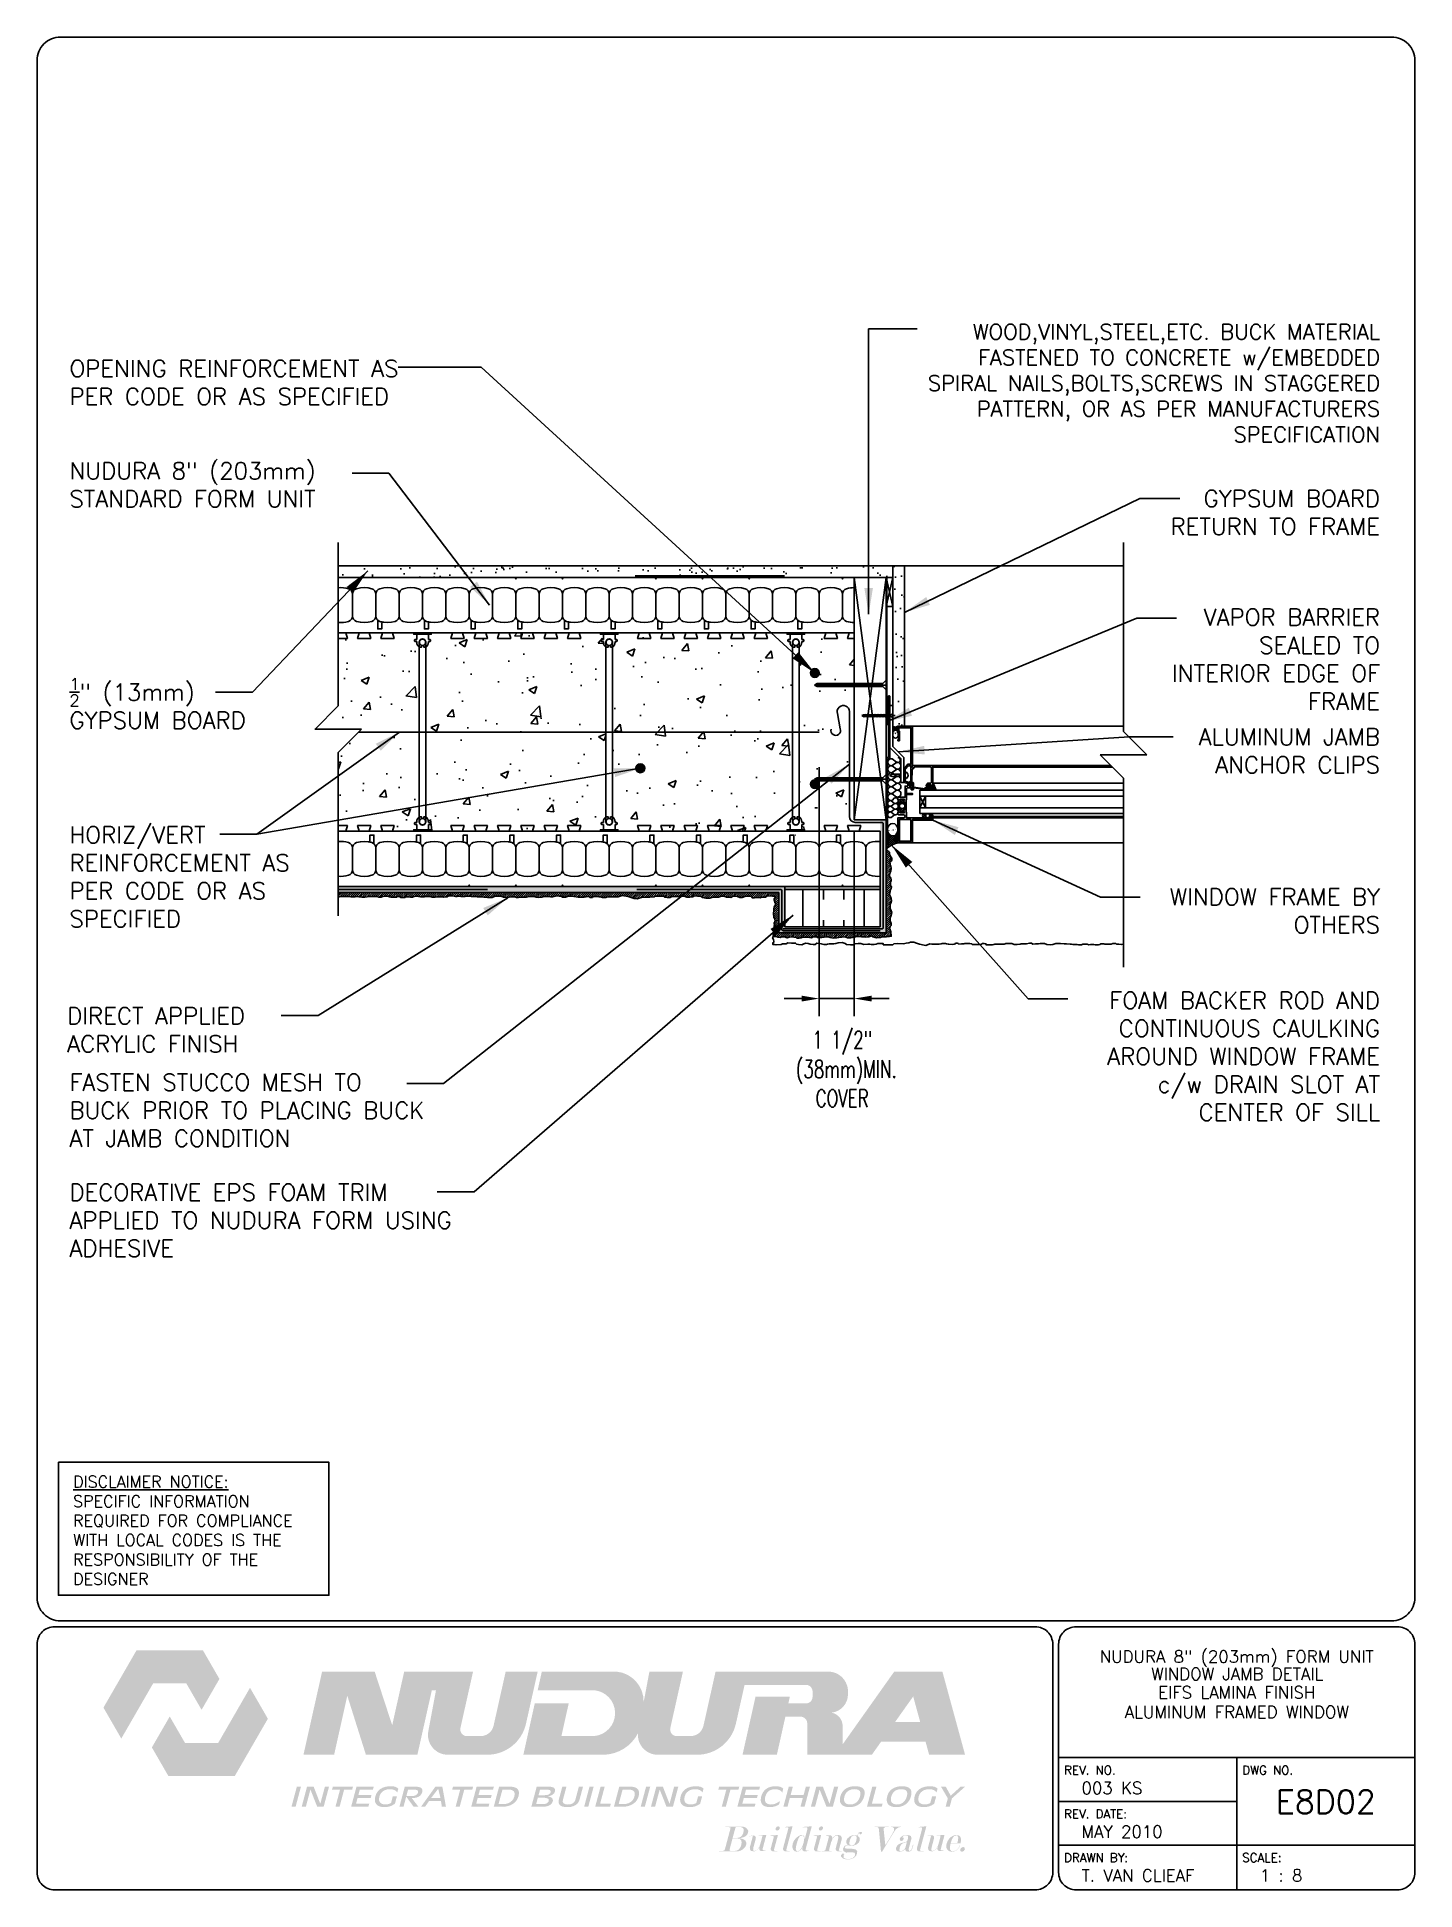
# Paper-space layout 'Layout1' of a CAD drawing. Header units: inches. Extents: x 0.42 to 7.8, y 0.49 to 10.41.
# The model-space entities are those that its viewports show. They can reach past a viewport. Long polylines and large blocks are cut down to what shows.
import ezdxf
from ezdxf.enums import TextEntityAlignment as Align

# ---------------------------------------------------------------- set-up
doc = ezdxf.new("R2010")
doc.units = ezdxf.units.IN
doc.header["$LTSCALE"] = 0.5
doc.header["$MEASUREMENT"] = 0
doc.linetypes.add('DASHED2', pattern=[0.375, 0.25, -0.125])
doc.linetypes.add('HIDDEN2', pattern=[0.1875, 0.125, -0.0625])
doc.layers.get('0').update_dxf_attribs({"linetype": 'CONTINUOUS'})
doc.layers.get('Defpoints').update_dxf_attribs({"linetype": 'CONTINUOUS'})
for name, color, linetype in [('HATCH', 12, 'CONTINUOUS'), ('LINE18', 9, 'CONTINUOUS'), ('line25', 2, 'CONTINUOUS'), ('LINE3', 3, 'CONTINUOUS'), ('LINE50', 5, 'CONTINUOUS'), ('LINE65', 3, 'CONTINUOUS'), ('LINE9', 9, 'CONTINUOUS'), ('LOGO', 7, 'CONTINUOUS'), ('TBK_LINE65', 3, 'CONTINUOUS'), ('TBK_TEXT', 4, 'CONTINUOUS'), ('TEXT', 4, 'CONTINUOUS')]:
    doc.layers.add(name, color=color, linetype=linetype)
doc.styles.add('DIM', font='romans.shx', dxfattribs={"width": 0.7})
doc.styles.add('ROMANS', font='romans')
doc.styles.get("Standard").update_dxf_attribs({"font": 'romans.shx'})
doc.dimstyles.new('ext_12', dxfattribs={"dimscale": 12, "dimtxt": 0.09375, "dimasz": 0.09375, "dimexe": 0.09375, "dimexo": 0.0625, "dimgap": 0.0625, "dimtad": 1, "dimdec": 1, "dimzin": 3, "dimdsep": 46, "dimlunit": 4, "dimtxsty": 'DIM', "dimcen": 0.09, "dimdle": 0.09375, "dimclrt": 4, "dimadec": 0, "dimazin": 0, "dimtfac": 1, "dimtdec": 1, "dimtmove": 2, "dimatfit": 3, "dimfxl": 0, "dimfrac": 2, "dimtolj": 1, "dimtzin": 0, "dimarcsym": 0})
doc.dimstyles.new('ext_8', dxfattribs={"dimscale": 8, "dimtxt": 0.09375, "dimasz": 0.09375, "dimexe": 0.09375, "dimexo": 0.0625, "dimgap": 0.0625, "dimtad": 1, "dimdec": 1, "dimzin": 3, "dimdsep": 46, "dimlunit": 4, "dimtxsty": 'DIM', "dimcen": 0.09, "dimdle": 0.09375, "dimclrt": 4, "dimadec": 0, "dimazin": 0, "dimtfac": 1, "dimtdec": 1, "dimtmove": 2, "dimatfit": 3, "dimfxl": 0, "dimfrac": 2, "dimtolj": 1, "dimtzin": 0, "dimarcsym": 0})

psp = doc.layouts.get("Layout1")

# ---------------------------------------------------------------- texts
at = {"layer": 'TBK_TEXT', "color": 7, "style": 'ROMANS'}
for s, p in [('REV. NO.', (5.9215, 1.107)), ('DWG NO.', (6.876, 1.107)), ('REV. DATE:', (5.9215, 0.8726)), ('DRAWN BY:', (5.9215, 0.6382)), ('SCALE:', (6.876, 0.6382))]:
    psp.add_text(s, height=0.04688, dxfattribs=at).set_placement(p)
at = {"layer": 'TEXT', "insert": (0.6134, 2.7065), "char_height": 0.0625, "width": 1.41371, "attachment_point": 1, "style": 'ROMANS'}
psp.add_mtext('{\\Fromans.shx|c1;\\LDISCLAIMER NOTICE:\\l\\PSPECIFIC INFORMATION REQUIRED FOR COMPLIANCE WITH LOCAL CODES IS THE RESPONSIBILITY OF THE DESIGNER}', dxfattribs=at)

msp = doc.modelspace()

# ---------------------------------------------------------------- texts
at = {"layer": 'TEXT', "char_height": 0.72}
for s, insert, width, attachment_point in [('{\\H0.9167x;WOOD,VINYL,STEEL,ETC. BUCK MATERIAL FASTENED TO CONCRETE w/EMBEDDED SPIRAL NAILS,BOLTS,SCREWS IN STAGGERED PATTERN, OR AS PER MANUFACTURERS SPECIFICATION}', (3009.405, 538.939), 21.5323, 6), ('OPENING REINFORCEMENT AS PER CODE OR AS SPECIFIED', (2953.237, 539.929), 15.35302, 1), ('\\A1;NUDURA 8" (203mm) STANDARD FORM UNIT', (2953.237, 534.58), 13.87171, 4), ('GYPSUM BOARD RETURN TO FRAME', (3009.405, 534.359), 12.27646, 3), ('VAPOR BARRIER SEALED TO INTERIOR EDGE OF FRAME', (3009.405, 529.266), 10.66825, 3), ('\\A1;{\\H0.7x;\\S1/2;}" (13mm) GYPSUM BOARD', (2953.237, 525.214), 10.53123, 4), ('ALUMINUM JAMB ANCHOR CLIPS', (3009.405, 524.146), 12.27646, 3), ('HORIZ/VERT REINFORCEMENT AS PER CODE OR AS SPECIFIED', (2953.237, 517.779), 10.53123, 4), (' WINDOW FRAME BY OTHERS', (3009.405, 517.288), 12.27646, 3), ('DIRECT APPLIED ACRYLIC FINISH ', (2953.139, 511.223), 10.53123, 4), ('FOAM BACKER ROD AND CONTINUOUS CAULKING AROUND WINDOW FRAME c/w DRAIN SLOT AT CENTER OF SILL ', (3009.405, 512.849), 14.78316, 3), ('FASTEN STUCCO MESH TO BUCK PRIOR TO PLACING BUCK AT JAMB CONDITION', (2953.237, 507.776), 16.55925, 4), ('DECORATIVE EPS FOAM TRIM APPLIED TO NUDURA FORM USING ADHESIVE ', (2953.237, 503.063), 18.32514, 4)]:
    msp.add_mtext(s, dxfattribs=dict(at, insert=insert, width=width, attachment_point=attachment_point))

# ---------------------------------------------------------------- blocks, each defined once
blk = doc.blocks.new('TITLEBLOCK-Tag')
at = {"style": 'ROMANS'}
for tag, height, p in [('TITLE_LINE_1', 0.065, (0.927, -0.1328)), ('TITLE_LINE_2', 0.065, (0.9294, -0.2258)), ('CENTRE-LINE-3', 0.065, (0.927, -0.3246)), ('TITLE_LINE_4', 0.065, (0.927, -0.4299)), ('TITLE_LINE_5', 0.065, (0.927, -0.526)), ('DWG', 0.125, (1.4043, -0.9102))]:
    blk.add_attdef(tag, text='', height=height, dxfattribs=at).set_placement(p, align=Align.MIDDLE_CENTER)
for tag, p in [('LATEST_REVISION', (0.0954, -0.8366)), ('REVISION_DATE', (0.0954, -1.071)), ('DRAWN_BY', (0.0954, -1.3053)), ('SCALE', (1.0499, -1.3053))]:
    blk.add_attdef(tag, text='', height=0.065, dxfattribs=at).set_placement(p, align=Align.MIDDLE_LEFT)
blk = doc.blocks.new('Connector')
blk.add_point((0.271, 0))
at = {"layer": 'LINE9'}
for p, q in [((0, 0.375), (0, -0.375)), ((0.062, -0.375), (0.062, 0.375)), ((0.281, 0.25), (0.062, 0.25))]:
    blk.add_line(p, q, dxfattribs=at)
for points, weights in [([(0.007, 0.375), (0.004, 0.375), (0, 0.375)], [1, 0.972587069138, 0.950305488115]), ([(0.327, 0.343), (0.308, 0.343), (0.281, 0.317), (0.281, 0.297)], [1, 0.85355339, 0.85355339, 1]), ([(0.328, 0.343), (0.327, 0.343), (0.327, 0.343)], [1, 0.70710678, 1]), ([(0.375, 0.297), (0.375, 0.317), (0.348, 0.343), (0.329, 0.343)], [1, 0.85355339, 0.85355339, 1]), ([(0.406, 0.25), (0.546, 0.25), (0.619, 0.131)], [0.958404415409, 0.794674173519, 0.864651571113]), ([(0.619, 0.052), (0.612, 0.049), (0.604, 0.049)], [0.83615024178, 0.892081430621, 1]), ([(0, -0.375), (0.004, -0.375), (0.007, -0.375)], [0.950305488115, 0.972587069138, 1]), ([(0.281, -0.297), (0.281, -0.317), (0.308, -0.343), (0.327, -0.343)], [1, 0.85355339, 0.85355339, 1]), ([(0.327, -0.343), (0.281, -0.343), (0.281, -0.297)], [1, 0.70710678, 1]), ([(0.329, -0.343), (0.348, -0.343), (0.375, -0.317), (0.375, -0.297)], [1, 0.85355339, 0.85355339, 1]), ([(0.375, -0.297), (0.375, -0.343), (0.329, -0.343)], [1, 0.70710678, 1]), ([(0.619, -0.131), (0.546, -0.25), (0.406, -0.25)], [0.864651574428, 0.794674169686, 0.958404415195]), ([(0.604, -0.049), (0.612, -0.049), (0.619, -0.052)], [1, 0.89208144177, 0.836150253337])]:
    blk.add_rational_spline(points, weights, degree=2, dxfattribs=at)
for points, degree in [([(0, 0.375), (0.002, 0.375), (0.005, 0.375), (0.007, 0.375)], 3), ([(0.007, 0.375), (0.021, 0.375), (0.051, 0.375), (0.062, 0.375), (0.062, 0.375)], 3), ([(0.281, 0.25), (0.281, 0.297)], 1), ([(0.327, 0.343), (0.327, 0.343), (0.328, 0.343), (0.328, 0.343)], 3), ([(0.328, 0.343), (0.329, 0.343), (0.329, 0.343), (0.329, 0.343)], 3), ([(0.375, 0.25), (0.375, 0.297)], 1), ([(0.406, 0.25), (0.375, 0.25)], 1), ([(0.406, 0.25), (0.406, 0.25)], 1), ([(0.406, 0.25), (0.406, 0.25)], 1), ([(0.406, 0.25), (0.406, 0.25)], 1), ([(0.406, 0.25), (0.406, 0.25)], 1), ([(0.406, 0.25), (0.406, 0.25)], 1), ([(0.406, 0.25), (0.406, 0.25)], 1), ([(0.406, 0.25), (0.406, 0.25)], 1), ([(0.406, 0.25), (0.406, 0.25)], 1), ([(0.406, 0.25), (0.406, 0.25)], 1), ([(0.406, 0.25), (0.406, 0.25)], 1), ([(0.406, 0.25), (0.406, 0.25)], 1), ([(0.406, 0.25), (0.406, 0.25)], 1), ([(0.406, 0.25), (0.406, 0.25)], 1), ([(0.406, 0.25), (0.406, 0.25)], 1), ([(0.406, 0.25), (0.406, 0.25)], 1), ([(0.406, 0.25), (0.406, 0.25)], 1), ([(0.406, 0.25), (0.406, 0.25)], 1), ([(0.406, 0.25), (0.406, 0.25)], 1), ([(0.406, 0.25), (0.406, 0.25)], 1), ([(0.406, 0.25), (0.406, 0.25)], 1), ([(0.406, 0.25), (0.406, 0.25)], 1), ([(0.406, 0.25), (0.406, 0.25)], 1), ([(0.406, 0.25), (0.406, 0.25)], 1), ([(0.406, 0.25), (0.406, 0.25)], 1), ([(0.604, 0.049), (0.532, 0.049)], 1), ([(0.532, 0.049), (0.532, 0.049)], 1), ([(0.532, 0.049), (0.532, 0.049)], 1), ([(0.532, 0.049), (0.532, 0.049)], 1), ([(0.532, 0.049), (0.532, 0.049)], 1), ([(0.532, 0.049), (0.532, 0.049)], 1), ([(0.532, 0.049), (0.532, 0.049)], 1), ([(0.532, 0.049), (0.532, 0.049)], 1), ([(0.532, 0.049), (0.532, 0.049)], 1), ([(0.532, 0.049), (0.532, 0.049)], 1), ([(0.532, 0.049), (0.532, 0.049)], 1), ([(0.604, 0.049), (0.609, 0.049), (0.614, 0.05), (0.619, 0.052)], 3), ([(0.604, 0.049), (0.604, 0.049)], 1), ([(0.604, 0.049), (0.604, 0.049)], 1), ([(0.604, 0.049), (0.604, 0.049)], 1), ([(0.604, 0.049), (0.604, 0.049)], 1), ([(0.619, 0.131), (0.619, 0.052)], 1), ([(0.619, 0.131), (0.619, 0.131)], 1), ([(0.619, 0.131), (0.619, 0.131)], 1), ([(0.619, 0.131), (0.619, 0.131)], 1), ([(0.619, 0.131), (0.619, 0.131)], 1), ([(0.007, -0.375), (0.005, -0.375), (0.002, -0.375), (0, -0.375)], 3), ([(0.062, -0.375), (0.062, -0.375), (0.051, -0.375), (0.021, -0.375), (0.007, -0.375)], 3), ([(0.062, -0.25), (0.281, -0.25)], 1), ([(0.281, -0.297), (0.281, -0.25)], 1), ([(0.281, -0.25), (0.281, -0.297)], 1), ([(0.328, -0.343), (0.328, -0.343), (0.327, -0.343), (0.327, -0.343)], 3), ([(0.329, -0.343), (0.329, -0.343), (0.329, -0.343), (0.328, -0.343)], 3), ([(0.375, -0.25), (0.375, -0.297)], 1), ([(0.375, -0.297), (0.375, -0.25)], 1), ([(0.406, -0.25), (0.375, -0.25)], 1), ([(0.406, -0.25), (0.406, -0.25)], 1), ([(0.406, -0.25), (0.406, -0.25)], 1), ([(0.406, -0.25), (0.406, -0.25)], 1), ([(0.406, -0.25), (0.406, -0.25)], 1), ([(0.406, -0.25), (0.406, -0.25)], 1), ([(0.406, -0.25), (0.406, -0.25)], 1), ([(0.406, -0.25), (0.406, -0.25)], 1), ([(0.406, -0.25), (0.406, -0.25)], 1), ([(0.406, -0.25), (0.406, -0.25)], 1), ([(0.406, -0.25), (0.406, -0.25)], 1), ([(0.406, -0.25), (0.406, -0.25)], 1), ([(0.532, -0.049), (0.604, -0.049)], 1), ([(0.604, -0.049), (0.58, -0.049), (0.556, -0.049), (0.532, -0.049)], 3), ([(0.532, -0.049), (0.532, -0.049)], 1), ([(0.532, -0.049), (0.532, -0.049)], 1), ([(0.532, -0.049), (0.532, -0.049)], 1), ([(0.532, -0.049), (0.532, -0.049)], 1), ([(0.619, -0.052), (0.614, -0.05), (0.609, -0.049), (0.604, -0.049)], 3), ([(0.604, -0.049), (0.604, -0.049)], 1), ([(0.604, -0.049), (0.604, -0.049)], 1), ([(0.604, -0.049), (0.604, -0.049)], 1), ([(0.604, -0.049), (0.604, -0.049)], 1), ([(0.604, -0.049), (0.604, -0.049)], 1), ([(0.604, -0.049), (0.604, -0.049)], 1), ([(0.604, -0.049), (0.604, -0.049)], 1), ([(0.604, -0.049), (0.604, -0.049)], 1), ([(0.619, -0.052), (0.619, -0.131)], 1), ([(0.619, -0.131), (0.619, -0.131)], 1), ([(0.619, -0.131), (0.619, -0.131)], 1), ([(0.619, -0.131), (0.619, -0.131)], 1), ([(0.619, -0.131), (0.619, -0.131)], 1)]:
    blk.add_open_spline(points, degree=degree, dxfattribs=at)
for points, weights, knots in [([(0.062, 0.375), (0.062, 0.375), (0.046, 0.375), (0.03, 0.375), (0.007, 0.375)], [0.868718858569, 0.861102746415, 1, 0.861102734288, 0.868718859898], [0, 0, 0, 0.5, 0.5, 1, 1, 1]), ([(0.532, 0.049), (0.472, 0.203), (0.333, 0.113), (0.157, 0), (0.333, -0.113), (0.472, -0.203), (0.532, -0.049)], [0.899508922286, 0.599718215298, 1, 0.54226024, 1, 0.599718224335, 0.899508908749], [0, 0, 0, 0.318112, 0.318112, 0.681888, 0.681888, 1, 1, 1]), ([(0.007, -0.375), (0.03, -0.375), (0.046, -0.375), (0.062, -0.375), (0.062, -0.375)], [0.868718859319, 0.861102739573, 1, 0.861102742958, 0.868718858948], [0, 0, 0, 0.5, 0.5, 1, 1, 1])]:
    blk.add_rational_spline(points, weights, degree=2, knots=knots, dxfattribs=at)
blk = doc.blocks.new('*D9')
at = {"layer": 'Defpoints', "color": 0}
for p in [(2985.368, 522.989), (2986.868, 520.239), (2986.868, 512.565)]:
    blk.add_point(p, dxfattribs=at)
at = {"layer": 'TEXT', "color": 0, "lineweight": -2}
for p, q in [((2985.368, 522.489), (2985.368, 511.815)), ((2986.868, 519.739), (2986.868, 511.815)), ((2984.618, 512.565), (2983.868, 512.565)), ((2985.368, 512.565), (2986.868, 512.565)), ((2987.618, 512.565), (2988.368, 512.565))]:
    blk.add_line(p, q, dxfattribs=at)
at = {"layer": 'TEXT', "color": 0}
for points in [[(2984.618, 512.69), (2984.618, 512.44), (2985.368, 512.565)], [(2987.618, 512.69), (2987.618, 512.44), (2986.868, 512.565)]]:
    blk.add_solid(points, dxfattribs=at)
at = {"layer": 'TEXT', "color": 4, "insert": (2986.353, 509.544), "char_height": 0.75, "attachment_point": 5, "style": 'DIM'}
blk.add_mtext('\\A1;1 1/2" \\P (38mm)MIN. \\PCOVER', dxfattribs=at)

# ---------------------------------------------------------------- dimensions: what is measured, and where the dimension line sits
at = {"layer": 'TEXT'}
dim = msp.add_linear_dim(base=(2986.868, 512.565), p1=(2985.368, 522.989), p2=(2986.868, 520.239), text='<> \\P (38mm)MIN. \\PCOVER', dimstyle='ext_8', dxfattribs=at)
dim.commit()
dim.dimension.update_dxf_attribs({"geometry": '*D9', "text_midpoint": (2986.353, 509.544), "dimtype": 160})

# ---------------------------------------------------------------- hatches: boundary and pattern name
at = {"layer": 'HATCH'}
h = msp.add_hatch(dxfattribs=at)
h.set_pattern_fill('AR-SAND', color=256, scale=0.5)
h.set_pattern_definition([(37.5, (85.4694, 43.56055), (-0.03149668, 0.96341188), [0, -0.76, 0, -0.85, 0, -0.8125]), (7.5, (85.4694, 43.5605), (0.88488835, 1.41107303), [0, -0.41, 0, -0.685, 0, -0.2625]), (327.5, (84.8544, 43.56055), (1.55707093, 0.00282953), [0, -0.25, 0, -0.9, 0, -1.175]), (317.5, (84.8544, 43.5605), (1.5030633, 0.4388378), [0, -0.125, 0, -0.59, 0, -0.675])])
h.paths.add_polyline_path([(2988.519, 531.114), (2964.758, 531.114), (2964.758, 530.614), (2988.519, 530.614)])
h.paths.add_polyline_path([(2989.019, 531.114), (2988.519, 531.114), (2988.519, 530.614), (2988.519, 527.124), (2988.519, 524.239), (2989.019, 524.239)])
h = msp.add_hatch(dxfattribs=at)
h.set_pattern_fill('AR-CONC', color=256, scale=0.5)
h.set_pattern_definition([(50, (0, 0), (3.586301, -0.3137607), [0.375, -4.125]), (355, (0, 0), (-0.6937567, 3.7609607), [0.3, -3.3]), (100.45144, (0.299, -0.026), (2.8925442, 3.4472), [0.318701, -3.5057106]), (46.1842, (0, 1), (5.3362067, -0.8275964), [0.5625, -6.1875]), (96.63564, (0.4447, 0.931), (4.67331, 4.870593), [0.478052, -5.258569]), (351.18416, (0, 1), (4.67331, 4.870593), [0.45, -4.95]), (21, (0.5, 0.75), (2.9845353, -2.0130945), [0.375, -4.125]), (326, (0.5, 0.75), (1.2165767, 3.6257502), [0.3, -3.3]), (71.45144, (0.7487, 0.5822), (4.201112, 1.6126558), [0.318701, -3.5057106]), (37.5, (0, 0), (0.0607993, 1.66446927), [0, -3.26, 0, -3.35, 0, -3.3125]), (7.5, (0, 0), (1.3153477, 1.9720586), [0, -1.91, 0, -3.185, 0, -1.2625]), (327.5, (-1.115, 0), (2.6691122, -0.11277436), [0, -1.25, 0, -3.9, 0, -5.175]), (317.5, (-1.615, 0), (2.9159308, 0.500525), [0, -1.625, 0, -2.59, 0, -3.675])])
h.paths.add_polyline_path([(2984.743, 528.239), (2986.868, 528.239), (2986.868, 519.739), (2984.743, 519.739), (2984.508, 520.352), (2984.508, 527.626)])
h.paths.add_polyline_path([(2976.743, 528.239), (2983.993, 528.239), (2984.227, 527.626), (2984.227, 520.352), (2983.993, 519.739), (2976.743, 519.739), (2976.508, 520.352), (2976.508, 527.626)])
h.paths.add_polyline_path([(2968.743, 528.239), (2975.993, 528.239), (2976.227, 527.626), (2976.227, 520.352), (2975.993, 519.739), (2968.743, 519.739), (2968.508, 520.352), (2968.508, 527.626)])
h.paths.add_polyline_path([(2964.758, 528.239), (2967.993, 528.239), (2968.227, 527.626), (2968.227, 520.352), (2967.993, 519.739), (2964.758, 519.739), (2964.758, 523.114), (2965.758, 524.114), (2963.758, 524.114), (2964.758, 525.114)])
h = msp.add_hatch(color=7, dxfattribs=at)
h.dxf.hatch_style = 1
h.paths.add_polyline_path([(2988.3, 519.451), (2988.237, 519.451), (2988.237, 519.233), (2988.237, 519.231, 1), (2988.3, 519.233)])
h.paths.add_polyline_path([(2988.3, 519.951), (2988.237, 519.951), (2988.237, 519.701), (2988.3, 519.701)])
h.paths.add_polyline_path([(2988.3, 520.451), (2988.237, 520.451), (2988.237, 520.201), (2988.3, 520.201)])
h.paths.add_polyline_path([(2988.3, 520.951), (2988.237, 520.951), (2988.237, 520.701), (2988.3, 520.701)])
h.paths.add_polyline_path([(2988.3, 521.451), (2988.237, 521.451), (2988.237, 521.201), (2988.3, 521.201)])
h.paths.add_polyline_path([(2988.3, 521.951), (2988.237, 521.951), (2988.237, 521.701), (2988.3, 521.701)])
h.paths.add_polyline_path([(2988.3, 522.451), (2988.237, 522.451), (2988.237, 522.201), (2988.3, 522.201)])
h.paths.add_polyline_path([(2988.3, 522.819, -0.414214), (2988.316, 522.835, 0.414214), (2988.394, 522.913), (2988.394, 522.951), (2988.331, 522.951), (2988.331, 522.913, -0.414214), (2988.316, 522.898, 0.414214), (2988.237, 522.819), (2988.237, 522.701), (2988.3, 522.701)])
h.paths.add_polyline_path([(2988.394, 523.451), (2988.331, 523.451), (2988.331, 523.201), (2988.394, 523.201)])
h.paths.add_polyline_path([(2988.394, 523.951), (2988.331, 523.951), (2988.331, 523.701), (2988.394, 523.701)])
h.paths.add_polyline_path([(2988.394, 524.451), (2988.331, 524.451), (2988.331, 524.201), (2988.394, 524.201)])
h.paths.add_polyline_path([(2988.394, 524.951), (2988.331, 524.951), (2988.331, 524.701), (2988.394, 524.701)])
h.paths.add_polyline_path([(2988.394, 525.451), (2988.331, 525.451), (2988.331, 525.201), (2988.394, 525.201)])
h = msp.add_hatch(dxfattribs=at)
h.set_pattern_fill('ANSI37', color=256, scale=0.5, angle=90, style=0)
h.set_pattern_definition([(135, (85.46937, 41.56055), (-0.0441941738, -0.0441941738), []), (225, (85.46937, 41.56055), (0.0441941738, -0.0441941738), [])])
edge = h.paths.add_edge_path()
edge.add_arc((2988.628, 524.364), 0.166, 228.86857, 311.13143, ccw=False)
edge.add_line((2988.519, 524.239), (2988.519, 523.895))
edge.add_ellipse((2988.637, 523.895), major_axis=(0, 0.175), ratio=0.676668, start_angle=-777.3194, end_angle=-630, ccw=False)
edge.add_line((2988.737, 523.99), (2988.737, 524.239))
edge = h.paths.add_edge_path()
edge.add_ellipse((2988.518, 519.802), major_axis=(0, 0.266), ratio=0.82418, start_angle=816.67135, end_angle=990, ccw=False)
edge.add_line((2988.3, 519.771), (2988.3, 519.233))
edge.add_arc((2988.269, 519.232), 0.0313, -177.60722, 2.39278, ccw=False)
edge.add_line((2988.237, 519.231), (2988.237, 518.983))
edge.add_arc((2988.999, 518.111), 1.158, 103.04657, 131.12215, ccw=False)
edge.add_line((2988.737, 519.239), (2988.737, 519.802))
h = msp.add_hatch(dxfattribs=at)
h.set_pattern_fill('ANSI37', color=256, scale=0.5, angle=90, style=0)
h.set_pattern_definition([(135, (3510.35492, -2200.149137), (-0.0441941738, -0.0441941738), []), (225, (3510.35492, -2200.149137), (0.0441941738, -0.0441941738), [])])
h.paths.add_polyline_path([(2989.896, 520.494), (2990.143, 520.494, -0.973119), (2990.148, 520.304), (2989.896, 520.304, -1.00028)])
h.paths.add_polyline_path([(2990.02, 520.311, 1), (2990.02, 520.486, 1)], flags=16)
h.paths.add_polyline_path([(2990.238, 521.665), (2990.238, 521.79, -0.392741), (2990.264, 521.77), (2990.374, 521.494), (2990.27, 521.494, 0.314564), (2989.927, 521.548), (2989.9, 521.552), (2989.9, 521.578, -0.149443), (2990.019, 521.681), (2990.02, 521.681, 0.192913), (2990.041, 521.689, -0.089226), (2990.135, 521.703), (2990.138, 521.685, 0.315299), (2990.14, 521.682)])
h.paths.add_polyline_path([(2988.859, 521.027, 0.772598), (2988.844, 521.052, -0.343149), (2988.833, 521.057), (2988.824, 521.073, -0.131652), (2988.822, 521.077), (2988.822, 521.096, -0.414214), (2988.83, 521.104), (2989.019, 521.104, -0.414214), (2989.027, 521.096), (2989.027, 521.077, -0.131652), (2989.026, 521.073), (2989.017, 521.057, -0.343149), (2989.006, 521.052, 0.772598), (2988.991, 521.027), (2989.098, 520.92), (2989.098, 520.713), (2988.991, 520.606, 0.772598), (2989.006, 520.581, -0.343149), (2989.017, 520.576), (2989.026, 520.56, -0.131652), (2989.027, 520.556), (2989.027, 520.537, -0.414214), (2989.019, 520.529), (2988.83, 520.529, -0.414214), (2988.822, 520.537), (2988.822, 520.556, -0.131652), (2988.824, 520.56), (2988.833, 520.576, -0.343149), (2988.844, 520.581, 0.772598), (2988.859, 520.606), (2988.752, 520.713), (2988.752, 520.92)])
h.paths.add_polyline_path([(2989.04, 520.844), (2989.04, 520.789, -0.323848), (2988.999, 520.732, -0.326502), (2988.851, 520.732, -0.323848), (2988.81, 520.789), (2988.81, 520.844, -0.323848), (2988.851, 520.901, -0.326502), (2988.999, 520.901, -0.323848)], flags=16)
h = msp.add_hatch(dxfattribs=at)
h.set_pattern_fill('AR-SAND', color=256, scale=0.05)
h.set_pattern_definition([(37.5, (301.919694, 18.053406), (-0.003149668, 0.0963411885), [0, -0.076, 0, -0.085, 0, -0.08125]), (7.5, (301.9197, 18.0534), (0.088488835, 0.141107303), [0, -0.041, 0, -0.0685, 0, -0.02625]), (327.5, (301.85819, 18.053406), (0.155707093, 0.0002829527), [0, -0.025, 0, -0.09, 0, -0.1175]), (317.5, (301.8582, 18.0534), (0.15030633, 0.043883778), [0, -0.0125, 0, -0.059, 0, -0.0675])])
h.paths.add_polyline_path([(2987.987, 517.364), (2983.892, 517.364), (2983.892, 517.239), (2987.987, 517.239)])
h.paths.add_polyline_path([(2988.237, 515.389), (2987.987, 515.389), (2987.987, 520.22), (2988.237, 520.22)])
h.paths.add_polyline_path([(2983.892, 515.639), (2988.237, 515.639), (2988.237, 515.389), (2983.892, 515.389)])
h.paths.add_polyline_path([(2983.642, 517.114), (2983.892, 517.114), (2983.892, 515.389), (2983.642, 515.389)])
h.paths.add_polyline_path([(2964.758, 517.364), (2983.892, 517.364), (2983.892, 517.114), (2964.758, 517.114)])
h.paths.add_polyline_path([(2987.987, 515.639), (2988.237, 515.639), (2988.237, 515.389), (2987.987, 515.389)], flags=16)
h = msp.add_hatch(dxfattribs=at)
h.set_pattern_fill('ANSI31', color=256, scale=0.5)
h.set_pattern_definition([(45, (85.46937, 41.56055), (-0.0441941738, 0.0441941738), [])])
h.paths.add_polyline_path([(2964.758, 516.928), (2964.813, 516.931), (2964.895, 516.938), (2965.237, 516.938), (2965.299, 516.924), (2965.414, 516.92), (2965.486, 516.931), (2965.547, 516.942), (2965.651, 516.924), (2965.767, 516.91), (2965.9, 516.91), (2965.986, 516.92), (2966.083, 516.942), (2966.177, 516.946), (2966.281, 516.946), (2966.335, 516.938), (2966.418, 516.935), (2966.497, 516.913), (2966.598, 516.91), (2966.667, 516.935), (2966.75, 516.953), (2966.849, 516.956), (2966.946, 516.92), (2967.021, 516.906), (2967.111, 516.906), (2967.165, 516.909), (2967.183, 516.909), (2967.263, 516.917), (2967.288, 516.931), (2967.295, 516.935), (2967.371, 516.935), (2967.414, 516.92), (2967.421, 516.899), (2967.464, 516.895), (2967.518, 516.899), (2967.59, 516.899), (2967.626, 516.902), (2967.633, 516.913), (2967.644, 516.92), (2967.662, 516.931), (2967.792, 516.931), (2967.86, 516.906), (2967.947, 516.906), (2967.965, 516.92), (2967.993, 516.935), (2968.019, 516.945), (2968.109, 516.953), (2968.17, 516.956), (2968.206, 516.945), (2968.231, 516.942), (2968.278, 516.931), (2968.335, 516.931), (2968.436, 516.927), (2968.465, 516.935), (2968.512, 516.945), (2968.53, 516.945), (2968.649, 516.935), (2968.742, 516.931), (2968.78, 516.906), (2968.899, 516.909), (2968.978, 516.931), (2969.068, 516.931), (2969.148, 516.927), (2969.241, 516.927), (2969.288, 516.917), (2969.421, 516.92), (2969.464, 516.953), (2969.529, 516.963), (2969.655, 516.963), (2969.724, 516.953), (2969.781, 516.945), (2969.857, 516.945), (2969.936, 516.956), (2970.012, 516.935), (2970.188, 516.935), (2970.253, 516.956), (2970.372, 516.956), (2970.447, 516.942), (2970.62, 516.942), (2970.676, 516.938), (2970.726, 516.927), (2970.896, 516.924), (2970.996, 516.913), (2971.148, 516.899), (2971.238, 516.899), (2971.346, 516.902), (2971.482, 516.953), (2971.565, 516.956), (2971.734, 516.953), (2971.832, 516.909), (2971.947, 516.902), (2972.019, 516.902), (2972.087, 516.913), (2972.156, 516.92), (2972.224, 516.924), (2972.332, 516.927), (2972.39, 516.895), (2972.48, 516.895), (2972.601, 516.913), (2972.828, 516.913), (2972.882, 516.931), (2973.004, 516.942), (2973.134, 516.945), (2973.238, 516.909), (2973.343, 516.902), (2973.483, 516.909), (2973.519, 516.924), (2973.562, 516.935), (2973.642, 516.938), (2973.739, 516.938), (2973.85, 516.931), (2973.955, 516.931), (2974.009, 516.942), (2974.063, 516.96), (2974.131, 516.963), (2974.218, 516.96), (2974.333, 516.96), (2974.347, 516.917), (2974.419, 516.909), (2974.495, 516.909), (2974.535, 516.927), (2974.574, 516.945), (2974.632, 516.949), (2974.761, 516.949), (2974.848, 516.945), (2974.931, 516.942), (2974.955, 516.92), (2975.038, 516.909), (2975.254, 516.909), (2975.286, 516.917), (2975.329, 516.924), (2975.387, 516.924), (2975.498, 516.935), (2975.531, 516.899), (2975.581, 516.891), (2975.646, 516.895), (2975.66, 516.92), (2975.7, 516.938), (2975.797, 516.942), (2975.93, 516.931), (2975.963, 516.931), (2976.031, 516.917), (2976.078, 516.899), (2976.226, 516.899), (2976.258, 516.913), (2976.352, 516.927), (2976.524, 516.931), (2976.658, 516.931), (2976.748, 516.924), (2976.917, 516.989), (2976.996, 516.974), (2977.183, 516.938), (2977.313, 516.891), (2977.435, 516.852), (2977.572, 516.845), (2977.651, 516.87), (2977.763, 516.891), (2977.881, 516.917), (2978.115, 516.906), (2978.288, 516.92), (2978.338, 516.956), (2978.511, 516.956), (2978.741, 516.96), (2978.741, 516.91), (2978.853, 516.902), (2978.975, 516.902), (2979.051, 516.935), (2979.13, 516.946), (2979.267, 516.946), (2979.328, 516.928), (2979.4, 516.935), (2979.58, 516.949), (2979.699, 516.91), (2979.825, 516.91), (2979.958, 516.924), (2980.016, 516.964), (2980.154, 516.956), (2980.312, 516.942), (2980.37, 516.899), (2980.51, 516.863), (2980.679, 516.874), (2980.769, 516.899), (2980.856, 516.913), (2980.971, 516.917), (2981.05, 516.917), (2981.133, 516.935), (2981.176, 516.953), (2981.288, 516.949), (2981.4, 516.917), (2981.511, 516.91), (2981.585, 516.891), (2981.657, 516.945), (2981.744, 516.953), (2981.873, 516.935), (2981.96, 516.902), (2982.071, 516.891), (2982.176, 516.938), (2982.237, 516.956), (2982.374, 516.953), (2982.46, 516.935), (2982.5, 516.884), (2982.601, 516.884), (2982.676, 516.891), (2982.835, 516.877), (2982.903, 516.917), (2983.065, 516.917), (2983.123, 516.949), (2983.335, 516.963), (2983.386, 516.949), (2983.479, 516.945), (2983.479, 516.877), (2983.447, 516.866), (2983.432, 516.852), (2983.44, 516.801), (2983.45, 516.747), (2983.486, 516.65), (2983.504, 516.632), (2983.465, 516.535), (2983.44, 516.495), (2983.418, 516.413), (2983.425, 516.348), (2983.412, 516.21), (2983.412, 516.159), (2983.419, 516.091), (2983.43, 516.022), (2983.462, 515.997), (2983.473, 515.954), (2983.48, 515.9), (2983.462, 515.853), (2983.441, 515.824), (2983.437, 515.785), (2983.455, 515.738), (2983.444, 515.662), (2983.419, 515.587), (2983.412, 515.529), (2983.433, 515.439), (2983.455, 515.425), (2983.444, 515.353), (2983.397, 515.292), (2983.412, 515.223), (2983.444, 515.22), (2983.527, 515.23), (2983.599, 515.191), (2983.689, 515.184), (2983.765, 515.212), (2983.862, 515.216), (2983.887, 515.216), (2983.995, 515.162), (2984.074, 515.191), (2984.182, 515.209), (2984.387, 515.187), (2984.416, 515.151), (2984.503, 515.151), (2984.593, 515.166), (2984.654, 515.191), (2984.686, 515.194), (2984.773, 515.198), (2984.848, 515.191), (2985.034, 515.165), (2985.113, 515.205), (2985.247, 515.212), (2985.294, 515.176), (2985.481, 515.183), (2985.679, 515.212), (2985.733, 515.212), (2985.841, 515.18), (2985.96, 515.158), (2986.122, 515.173), (2986.208, 515.18), (2986.334, 515.201), (2986.478, 515.205), (2986.579, 515.173), (2986.726, 515.169), (2986.885, 515.191), (2986.96, 515.223), (2987.086, 515.23), (2987.176, 515.216), (2987.295, 515.216), (2987.353, 515.198), (2987.493, 515.205), (2987.612, 515.248), (2987.669, 515.208), (2987.824, 515.169), (2987.997, 515.187), (2988.072, 515.208), (2988.213, 515.205), (2988.237, 515.217), (2988.272, 515.223), (2988.373, 515.219), (2988.452, 515.237), (2988.442, 515.428), (2988.402, 515.507), (2988.377, 515.579), (2988.416, 515.651), (2988.449, 515.702), (2988.456, 515.777), (2988.42, 515.853), (2988.413, 515.903), (2988.409, 515.997), (2988.424, 516.058), (2988.431, 516.098), (2988.474, 516.251), (2988.445, 516.33), (2988.406, 516.423), (2988.402, 516.535), (2988.406, 516.611), (2988.449, 516.686), (2988.467, 516.751), (2988.449, 516.859), (2988.42, 516.931), (2988.384, 517.028), (2988.406, 517.136), (2988.406, 517.197), (2988.449, 517.277), (2988.467, 517.349), (2988.427, 517.413), (2988.42, 517.467), (2988.42, 517.554), (2988.445, 517.622), (2988.449, 517.665), (2988.434, 517.73), (2988.413, 517.766), (2988.373, 517.824), (2988.388, 517.923), (2988.413, 517.969), (2988.438, 518.041), (2988.449, 518.142), (2988.442, 518.254), (2988.406, 518.283), (2988.402, 518.34), (2988.399, 518.419), (2988.435, 518.441), (2988.481, 518.484), (2988.485, 518.585), (2988.435, 518.646), (2988.406, 518.682), (2988.381, 518.751), (2988.381, 518.79), (2988.377, 518.837), (2988.345, 518.862), (2988.323, 518.884), (2988.298, 518.909), (2988.265, 518.941), (2988.246, 518.966), (2988.242, 518.972), (2988.237, 518.983), (2988.237, 515.389), (2983.642, 515.389), (2983.642, 517.114), (2964.758, 517.114)])
h = msp.add_hatch(dxfattribs=at)
h.set_pattern_fill('INSUL', color=256, scale=7, angle=90)
h.set_pattern_definition([(90, (301.9197, 18.0534), (-2.625, 2e-16), []), (90, (301.0447, 18.0534), (-2.625, 2e-16), [0.875, -0.875]), (90, (300.1697, 18.0534), (-2.625, 2e-16), [0.875, -0.875])])
h.paths.add_polyline_path([(2987.987, 517.239), (2983.892, 517.239), (2983.892, 515.639), (2987.987, 515.639)])
at = {"layer": 'LINE65'}
for points in [[(2985.368, 526.518, 1), (2984.993, 526.518, 1)], [(2977.89, 522.434, 1), (2977.515, 522.434, 1)], [(2985.368, 521.756, 1), (2984.993, 521.756, 1)]]:
    msp.add_hatch(color=256, dxfattribs=at).paths.add_polyline_path(points)

# ---------------------------------------------------------------- linework, layer by layer
at = {"layer": 'HATCH', "color": 4, "linetype": 'DASHED2', "ltscale": 0.5}
for p, q in [((2977.474, 530.676), (2988.269, 530.676)), ((2988.269, 530.676), (2988.269, 522.96))]:
    msp.add_line(p, q, dxfattribs=at)
at = {"layer": 'HATCH'}
for p, q in [((2988.237, 520.22), (2986.868, 530.614)), ((2988.237, 530.614), (2986.868, 520.22)), ((2988.519, 529.364), (2988.237, 530.614)), ((2988.519, 530.614), (2988.237, 529.364)), ((2998.405, 531.114), (2989.019, 531.114)), ((2988.237, 526.002), (2985.161, 526.002)), ((2998.405, 524.239), (2989.362, 524.239)), ((2990.238, 522.553), (2997.858, 522.553)), ((2988.237, 521.962), (2985.161, 521.962)), ((2990.238, 521.79), (2998.405, 521.79)), ((2988.601, 520.932), (2988.455, 521.043)), ((2988.455, 520.81), (2988.601, 520.922)), ((2988.495, 521.639), (2988.675, 521.502)), ((2988.675, 521.502), (2988.495, 521.639)), ((2988.495, 521.352), (2988.675, 521.49)), ((2988.675, 521.203), (2988.495, 521.34)), ((2988.495, 521.053), (2988.601, 521.165)), ((2988.752, 520.944), (2988.752, 520.689)), ((2989.098, 520.944), (2989.098, 520.689)), ((2988.601, 520.688), (2988.455, 520.8)), ((2988.455, 520.567), (2988.601, 520.679)), ((2988.601, 520.445), (2988.455, 520.557)), ((2988.455, 520.324), (2988.601, 520.436)), ((2998.405, 520.304), (2989.362, 520.304)), ((2998.405, 520.369), (2990.233, 520.369))]:
    msp.add_line(p, q, dxfattribs=at)
msp.add_lwpolyline([(2988.496, 522.548, -1.33151), (2988.496, 522.835), (2988.675, 522.698, 1.253869), (2988.752, 522.892, -1.253869), (2988.675, 522.698), (2988.496, 522.835, 1.33151), (2988.496, 522.548), (2988.675, 522.686, -1.33151), (2988.675, 522.399), (2988.496, 522.536, 1.33151), (2988.496, 522.249), (2988.675, 522.387, -1.33151), (2988.675, 522.1), (2988.496, 522.237, 1.33151), (2988.496, 521.95), (2988.675, 522.088, -1.33151), (2988.675, 521.801), (2988.495, 521.938, 1.33151), (2988.495, 521.651), (2988.675, 521.789, -1.33151), (2988.675, 521.502)], format="xyb", dxfattribs=at)
at = {"layer": 'HATCH', "flags": 128}
for points in [[(2990.237, 522.489), (2997.922, 522.489)], [(2989.362, 519.239), (2998.405, 519.239)]]:
    msp.add_lwpolyline(points, dxfattribs=at)
at = {"layer": 'HATCH'}
for points in [[(2990.238, 521.665), (2990.238, 521.79), (2990.24, 521.79, -0.36397), (2990.264, 521.77), (2990.374, 521.494), (2990.27, 521.494, 0.314564), (2989.927, 521.548), (2989.9, 521.552), (2989.9, 521.578, -0.264552), (2990.135, 521.703), (2990.138, 521.685, 0.315299), (2990.14, 521.682)], [(2989.009, 520.897, -0.273456), (2989.04, 520.844), (2989.04, 520.789, -0.273456), (2989.009, 520.736), (2988.985, 520.723, -0.256981), (2988.865, 520.723), (2988.841, 520.736, -0.273456), (2988.81, 520.789), (2988.81, 520.844, -0.273456), (2988.841, 520.897), (2988.865, 520.91, -0.256981), (2988.985, 520.91)], [(2990.148, 520.304), (2989.896, 520.304, -1), (2989.896, 520.494), (2990.143, 520.494, -0.973119)]]:
    msp.add_lwpolyline(points, format="xyb", close=True, dxfattribs=at)
msp.add_lwpolyline([(2998.405, 514.898), (2998.391, 514.895), (2998.344, 514.884), (2998.326, 514.884), (2998.208, 514.895), (2998.114, 514.898), (2998.076, 514.924), (2997.957, 514.92), (2997.878, 514.898), (2997.788, 514.898), (2997.709, 514.902), (2997.615, 514.902), (2997.568, 514.913), (2997.435, 514.909), (2997.392, 514.877), (2997.327, 514.866), (2997.201, 514.866), (2997.133, 514.877), (2997.075, 514.884), (2996.999, 514.884), (2996.92, 514.873), (2996.845, 514.895), (2996.78, 514.895), (2996.668, 514.895), (2996.603, 514.873), (2996.485, 514.873), (2996.409, 514.888), (2996.323, 514.888), (2996.236, 514.888), (2996.18, 514.891), (2996.13, 514.902), (2995.961, 514.906), (2995.86, 514.916), (2995.709, 514.931), (2995.619, 514.931), (2995.511, 514.927), (2995.374, 514.877), (2995.291, 514.873), (2995.122, 514.877), (2995.025, 514.92), (2994.909, 514.927), (2994.837, 514.927), (2994.769, 514.916), (2994.701, 514.909), (2994.632, 514.906), (2994.524, 514.902), (2994.467, 514.934), (2994.377, 514.934), (2994.255, 514.916), (2994.028, 514.916), (2993.974, 514.898), (2993.852, 514.888), (2993.722, 514.884), (2993.618, 514.92), (2993.513, 514.927), (2993.373, 514.92), (2993.337, 514.906), (2993.294, 514.895), (2993.215, 514.891), (2993.117, 514.891), (2993.006, 514.898), (2992.901, 514.898), (2992.847, 514.888), (2992.793, 514.87), (2992.725, 514.866), (2992.639, 514.87), (2992.549, 514.87), (2992.523, 514.87), (2992.509, 514.913), (2992.437, 514.92), (2992.361, 514.92), (2992.322, 514.902), (2992.282, 514.884), (2992.225, 514.88), (2992.167, 514.88), (2992.095, 514.88), (2992.009, 514.884), (2991.926, 514.888), (2991.902, 514.909), (2991.819, 514.92), (2991.747, 514.92), (2991.671, 514.92), (2991.603, 514.92), (2991.57, 514.913), (2991.549, 514.909), (2991.527, 514.906), (2991.47, 514.906), (2991.358, 514.895), (2991.325, 514.931), (2991.275, 514.938), (2991.21, 514.935), (2991.196, 514.909), (2991.156, 514.891), (2991.059, 514.888), (2990.926, 514.898), (2990.893, 514.898), (2990.825, 514.913), (2990.778, 514.931), (2990.631, 514.931), (2990.598, 514.917), (2990.505, 514.902), (2990.332, 514.898), (2990.199, 514.898), (2990.109, 514.906), (2989.939, 514.841), (2989.86, 514.855), (2989.673, 514.891), (2989.543, 514.938), (2989.421, 514.978), (2989.284, 514.985), (2989.205, 514.96), (2989.093, 514.938), (2988.975, 514.913), (2988.741, 514.924), (2988.569, 514.909), (2988.518, 514.873), (2988.345, 514.873), (2988.115, 514.87), (2988.115, 514.92), (2988.003, 514.927), (2987.881, 514.927), (2987.805, 514.895), (2987.726, 514.884), (2987.589, 514.884), (2987.528, 514.902), (2987.456, 514.895), (2987.276, 514.88), (2987.157, 514.92), (2987.031, 514.92), (2986.898, 514.906), (2986.841, 514.866), (2986.702, 514.873), (2986.544, 514.888), (2986.486, 514.931), (2986.346, 514.967), (2986.177, 514.956), (2986.087, 514.931), (2986, 514.916), (2985.885, 514.913), (2985.806, 514.913), (2985.723, 514.895), (2985.68, 514.877), (2985.568, 514.88), (2985.457, 514.913), (2985.345, 514.92), (2985.271, 514.938), (2985.199, 514.884), (2985.112, 514.877), (2984.983, 514.895), (2984.896, 514.927), (2984.785, 514.938), (2984.68, 514.891), (2984.619, 514.873), (2984.482, 514.877), (2984.396, 514.895), (2984.356, 514.945), (2984.256, 514.945), (2984.18, 514.938), (2984.022, 514.952), (2983.953, 514.913), (2983.791, 514.913), (2983.734, 514.88), (2983.521, 514.866), (2983.471, 514.88), (2983.377, 514.884), (2983.377, 514.952), (2983.409, 514.963), (2983.424, 514.978), (2983.417, 515.028), (2983.406, 515.082), (2983.37, 515.179), (2983.381, 515.197), (2983.405, 515.257)], dxfattribs=at)
msp.add_circle((2990.02, 520.399), 0.0875, dxfattribs=at)
for centre, radius, start, end in [((2988.421, 520.926), 0.122, 73.81509, 286.18491), ((2988.454, 521.496), 0.149, 73.81509, 286.18491), ((2988.454, 521.496), 0.149, 73.81509, 286.18491), ((2988.454, 521.197), 0.149, 73.81509, 286.18491), ((2988.635, 521.048), 0.122, 253.81509, 106.18491), ((2988.635, 520.805), 0.122, 253.81509, 106.18491), ((2988.717, 521.347), 0.149, 253.81509, 106.18491), ((2988.421, 520.683), 0.122, 73.81509, 286.18491), ((2988.421, 520.44), 0.122, 73.81509, 286.18491), ((2988.635, 520.562), 0.122, 253.81509, 106.18491)]:
    msp.add_arc(centre, radius, start, end, dxfattribs=at)
at = {"layer": 'LINE18', "linetype": 'HIDDEN2'}
for p, q in [((2985.161, 526.002), (2985.281, 526.065)), ((2985.161, 526.002), (2985.281, 525.94)), ((2988.094, 526.065), (2985.281, 526.065)), ((2988.094, 525.94), (2985.281, 525.94)), ((2985.161, 521.962), (2985.281, 522.024)), ((2985.161, 521.962), (2985.281, 521.899)), ((2988.094, 522.024), (2985.281, 522.024)), ((2988.094, 521.899), (2985.281, 521.899))]:
    msp.add_line(p, q, dxfattribs=at)
at = {"layer": 'LINE18'}
for p, q in [((2988.094, 526.065), (2988.237, 526.209)), ((2988.094, 525.94), (2988.237, 525.796)), ((2988.094, 522.024), (2988.237, 522.168)), ((2988.094, 521.899), (2988.237, 521.756)), ((2989.676, 521.494), (2998.405, 521.494)), ((2989.676, 520.494), (2989.676, 521.494)), ((2990.237, 520.21), (2989.362, 520.21)), ((2989.362, 520.21), (2989.362, 519.254)), ((2998.405, 520.494), (2989.676, 520.494)), ((2990.237, 520.304), (2990.237, 520.21))]:
    msp.add_line(p, q, dxfattribs=at)
for points in [[(2989.13, 521.305), (2989.362, 521.305), (2989.362, 521.355), (2989.13, 521.355), (2989.112, 521.345), (2989.112, 521.541, -0.414214), (2989.174, 521.603), (2989.312, 521.603), (2989.312, 521.541), (2989.32, 521.541, 0.325505), (2989.349, 521.562), (2989.362, 521.603), (2989.362, 521.775, 0.414214), (2989.347, 521.79), (2989.327, 521.79, 0.414214), (2989.312, 521.775), (2989.312, 521.668), (2989.23, 521.668), (2989.23, 521.832), (2989.054, 521.88), (2989.054, 522.38), (2989.195, 522.541), (2989.297, 522.541), (2989.297, 522.488, 0.36397), (2989.306, 522.479), (2989.351, 522.471, 0.466308), (2989.362, 522.48), (2989.362, 524.239), (2988.737, 524.239), (2988.737, 523.984, 0.414214), (2988.747, 523.974), (2988.752, 523.974, -0.414214), (2988.762, 523.964), (2988.762, 523.679, -0.414214), (2988.752, 523.669), (2988.747, 523.669, 0.414214), (2988.737, 523.659), (2988.737, 523.624, 0.414214), (2988.747, 523.614), (2988.802, 523.614, 0.414214), (2988.812, 523.624), (2988.812, 524.019, 0.414214), (2988.802, 524.029), (2988.797, 524.029, -0.414214), (2988.787, 524.039), (2988.787, 524.174), (2989.297, 524.174), (2989.297, 522.606), (2989.163, 522.606), (2988.989, 522.402), (2988.989, 521.83), (2989.165, 521.783), (2989.165, 521.668), (2989.047, 521.668), (2989.047, 521.194), (2988.795, 521.194, 0.414214), (2988.737, 521.136), (2988.737, 521.113, 0.065543), (2988.738, 521.107), (2988.761, 521.022), (2988.752, 520.945, 0.713293), (2988.769, 520.937), (2988.859, 521.027, 0.772598), (2988.844, 521.052, -0.343149), (2988.833, 521.057), (2988.824, 521.073, -0.131652), (2988.822, 521.077), (2988.822, 521.096, -0.414214), (2988.83, 521.104), (2989.019, 521.104, -0.414214), (2989.027, 521.096), (2989.027, 521.077, -0.131652), (2989.026, 521.073), (2989.017, 521.057, -0.343149), (2989.006, 521.052, 0.772598), (2988.991, 521.027), (2989.081, 520.937, 0.713293), (2989.098, 520.945), (2989.089, 521.022), (2989.112, 521.107, 0.065543), (2989.112, 521.113), (2989.112, 521.315)], [(2989.985, 521.731, 0.414214), (2990, 521.746), (2990, 521.778, -0.414214), (2990.015, 521.793), (2990.125, 521.793, 0.418403), (2990.187, 521.856), (2990.179, 522.433, 0.413933), (2990.118, 522.492), (2989.447, 522.483, 0.407793), (2989.432, 522.468, -0.413876), (2989.362, 522.399, 0.412234), (2989.347, 522.384), (2989.339, 521.866, -0.339454), (2989.328, 521.852), (2989.294, 521.843), (2989.292, 521.736), (2989.297, 521.736, -1), (2989.297, 521.706), (2989.291, 521.706, -0.372719), (2989.262, 521.732), (2989.259, 521.752), (2989.248, 521.837, -0.380036), (2989.285, 521.892), (2989.29, 521.894), (2989.298, 522.462, -0.457705), (2989.315, 522.476), (2989.362, 522.469), (2989.362, 522.553), (2990.238, 522.553), (2990.238, 521.733, -0.267949), (2990.23, 521.72), (2990.166, 521.683, -0.57735), (2990.144, 521.696), (2990.144, 521.743), (2990.05, 521.743), (2990.05, 521.711, -0.414214), (2990.02, 521.681), (2989.966, 521.681, -0.414214), (2989.951, 521.696), (2989.951, 521.716, -0.414214), (2989.966, 521.731)], [(2988.822, 520.537, 0.414214), (2988.83, 520.529), (2989.019, 520.529, 0.414214), (2989.027, 520.537), (2989.027, 520.556, 0.131652), (2989.026, 520.56), (2989.017, 520.576, 0.343149), (2989.006, 520.581, -0.772598), (2988.991, 520.606), (2989.081, 520.696, -0.713293), (2989.098, 520.688), (2989.089, 520.611), (2989.112, 520.526, -0.065543), (2989.112, 520.52), (2989.112, 520.304), (2989.747, 520.304), (2989.767, 520.284), (2989.787, 520.304), (2989.807, 520.284), (2989.827, 520.304), (2989.847, 520.284), (2989.867, 520.304), (2989.887, 520.284), (2989.907, 520.304), (2989.927, 520.284), (2989.947, 520.304), (2989.967, 520.284), (2989.987, 520.304), (2990.007, 520.284), (2990.027, 520.304), (2990.047, 520.284), (2990.067, 520.304), (2990.087, 520.284), (2990.107, 520.304), (2990.127, 520.284), (2990.147, 520.304), (2990.167, 520.284), (2990.187, 520.304), (2990.237, 520.304), (2990.237, 520.239), (2989.362, 520.239), (2989.362, 519.239), (2988.737, 519.239), (2988.737, 520.304), (2988.979, 520.304, 1), (2988.979, 520.439), (2988.795, 520.439, -0.414214), (2988.737, 520.497), (2988.737, 520.52, -0.065543), (2988.738, 520.526), (2988.761, 520.611), (2988.752, 520.688, -0.713293), (2988.769, 520.696), (2988.859, 520.606, -0.772598), (2988.844, 520.581, 0.343149), (2988.833, 520.576), (2988.824, 520.56, 0.131652), (2988.822, 520.556)]]:
    msp.add_lwpolyline(points, format="xyb", close=True, dxfattribs=at)
at = {"layer": 'LINE18', "linetype": 'HIDDEN2'}
msp.add_lwpolyline([(2989.377, 521.538), (2989.377, 521.793, 0.414214), (2989.372, 521.798), (2989.317, 521.798, -1), (2989.317, 521.823), (2989.39, 521.823, -0.414214), (2989.402, 521.811), (2989.402, 521.638, 0.370632), (2989.413, 521.626), (2990.116, 521.519, -0.995096), (2990.113, 521.501), (2989.417, 521.599, 0.455835), (2989.402, 521.587), (2989.402, 521.521, -0.414214), (2989.39, 521.508), (2989.317, 521.508, -1), (2989.317, 521.533), (2989.372, 521.533, 0.414214)], format="xyb", close=True, dxfattribs=at)
at = {"layer": 'LINE18'}
for points in [[(2989.676, 520.744), (2989.926, 520.744), (2989.926, 521.244), (2989.676, 521.244)], [(2989.297, 520.239), (2988.802, 520.239), (2988.802, 519.304), (2989.297, 519.304)]]:
    msp.add_lwpolyline(points, close=True, dxfattribs=at)
at = {"layer": 'line25'}
for p, q in [((2986.868, 530.614), (2988.237, 530.614)), ((2986.868, 528.239), (2964.758, 528.239)), ((2987.987, 519.739), (2964.758, 519.739)), ((2984.347, 519.57), (2984.368, 519.57)), ((2987.987, 519.739), (2987.987, 517.364))]:
    msp.add_line(p, q, dxfattribs=at)
at = {"layer": 'line25', "color": 12}
for p, q in [((2998.405, 521.244), (2989.676, 521.244)), ((2989.926, 520.744), (2989.676, 521.244)), ((2989.926, 521.244), (2989.676, 520.744)), ((2989.676, 520.744), (2998.405, 520.744))]:
    msp.add_line(p, q, dxfattribs=at)
at = {"layer": 'line25'}
for points in [[(2988.237, 530.614), (2988.237, 520.22), (2986.868, 520.22), (2986.868, 530.614)], [(2964.758, 527.989), (2965.149, 527.989), (2965.087, 528.239), (2964.758, 528.239)], [(2986.868, 527.989), (2986.587, 527.989), (2986.649, 528.239), (2986.868, 528.239)], [(2964.758, 519.989), (2965.149, 519.989), (2965.087, 519.739), (2964.758, 519.739)]]:
    msp.add_lwpolyline(points, dxfattribs=at)
for points in [[(2965.649, 528.239), (2965.587, 527.989), (2966.149, 527.989), (2966.087, 528.239)], [(2966.649, 528.239), (2966.587, 527.989), (2967.149, 527.989), (2967.087, 528.239)], [(2970.087, 528.239), (2970.149, 527.989), (2969.587, 527.989), (2969.649, 528.239)], [(2971.087, 528.239), (2971.149, 527.989), (2970.587, 527.989), (2970.649, 528.239)], [(2972.087, 528.239), (2972.149, 527.989), (2971.587, 527.989), (2971.649, 528.239)], [(2973.087, 528.239), (2973.149, 527.989), (2972.587, 527.989), (2972.649, 528.239)], [(2974.087, 528.239), (2974.149, 527.989), (2973.587, 527.989), (2973.649, 528.239)], [(2975.087, 528.239), (2975.149, 527.989), (2974.587, 527.989), (2974.649, 528.239)], [(2978.087, 528.239), (2978.149, 527.989), (2977.587, 527.989), (2977.649, 528.239)], [(2979.087, 528.239), (2979.149, 527.989), (2978.587, 527.989), (2978.649, 528.239)], [(2980.087, 528.239), (2980.149, 527.989), (2979.587, 527.989), (2979.649, 528.239)], [(2981.087, 528.239), (2981.149, 527.989), (2980.587, 527.989), (2980.649, 528.239)], [(2982.087, 528.239), (2982.149, 527.989), (2981.587, 527.989), (2981.649, 528.239)], [(2983.087, 528.239), (2983.149, 527.989), (2982.587, 527.989), (2982.649, 528.239)], [(2986.087, 528.239), (2986.149, 527.989), (2985.587, 527.989), (2985.649, 528.239)], [(2965.649, 519.739), (2965.587, 519.989), (2966.149, 519.989), (2966.087, 519.739)], [(2966.649, 519.739), (2966.587, 519.989), (2967.149, 519.989), (2967.087, 519.739)], [(2970.087, 519.739), (2970.149, 519.989), (2969.587, 519.989), (2969.649, 519.739)], [(2971.087, 519.739), (2971.149, 519.989), (2970.587, 519.989), (2970.649, 519.739)], [(2972.087, 519.739), (2972.149, 519.989), (2971.587, 519.989), (2971.649, 519.739)], [(2973.087, 519.739), (2973.149, 519.989), (2972.587, 519.989), (2972.649, 519.739)], [(2974.087, 519.739), (2974.149, 519.989), (2973.587, 519.989), (2973.649, 519.739)], [(2975.087, 519.739), (2975.149, 519.989), (2974.587, 519.989), (2974.649, 519.739)], [(2978.087, 519.739), (2978.149, 519.989), (2977.587, 519.989), (2977.649, 519.739)], [(2979.087, 519.739), (2979.149, 519.989), (2978.587, 519.989), (2978.649, 519.739)], [(2980.087, 519.739), (2980.149, 519.989), (2979.587, 519.989), (2979.649, 519.739)], [(2981.087, 519.739), (2981.149, 519.989), (2980.587, 519.989), (2980.649, 519.739)], [(2982.087, 519.739), (2982.149, 519.989), (2981.587, 519.989), (2981.649, 519.739)], [(2983.087, 519.739), (2983.149, 519.989), (2982.587, 519.989), (2982.649, 519.739)], [(2986.087, 519.739), (2986.149, 519.989), (2985.587, 519.989), (2985.649, 519.739)], [(2987.087, 519.739), (2987.149, 519.989), (2986.587, 519.989), (2986.649, 519.739)]]:
    msp.add_lwpolyline(points, close=True, dxfattribs=at)
at = {"layer": 'line25', "color": 12}
for centre, radius, start, end in [((2988.628, 524.364), 0.166, 228.86857, 311.13143), ((2988.999, 518.111), 1.158, 103.04657, 131.12215)]:
    msp.add_arc(centre, radius, start, end, dxfattribs=at)
msp.add_ellipse((2988.637, 523.895), major_axis=(0, 0.175), ratio=0.676668, start_param=-14.137167, end_param=-7.853982, dxfattribs=at)
at = {"layer": 'line25', "color": 12, "extrusion": (0, 0, -1)}
msp.add_ellipse((2988.518, 519.802), major_axis=(0, 0.266), ratio=0.82418, start_param=-10.995574, end_param=-4.712389, dxfattribs=at)
at = {"layer": 'LINE50'}
for p, q in [((2964.758, 530.614), (2986.868, 530.614)), ((2986.868, 530.614), (2986.868, 528.239)), ((2987.987, 519.739), (2987.987, 517.364)), ((2987.987, 517.364), (2987.987, 519.739)), ((2964.758, 517.364), (2987.987, 517.364))]:
    msp.add_line(p, q, dxfattribs=at)
at = {"layer": 'LINE50', "linetype": 'DASHED2', "ltscale": 0.5}
for p, q in [((2986.665, 524.86), (2986.665, 520.364)), ((2986.148, 524.781), (2986.264, 524.126)), ((2986.915, 520.114), (2988.05, 520.114)), ((2988.112, 515.618), (2988.112, 520.051)), ((2964.758, 517.239), (2983.704, 517.239)), ((2983.767, 515.535), (2983.767, 517.176)), ((2983.829, 515.556), (2988.05, 515.556)), ((2983.829, 515.472), (2987.987, 515.472))]:
    msp.add_line(p, q, dxfattribs=at)
for centre, radius, start, end in [((2986.4, 524.86), 0.265, 0.18391, 197.22919), ((2986.076, 524.047), 0.204, 162.81924, 22.639), ((2986.915, 520.364), 0.25, 180, 270), ((2988.05, 520.051), 0.0625, 0, 90), ((2983.704, 517.176), 0.0625, 360, 90), ((2983.829, 515.535), 0.0625, 180, 270), ((2988.05, 515.618), 0.0625, 270, 0)]:
    msp.add_arc(centre, radius, start, end, dxfattribs=at)
at = {"layer": 'LINE65', "flags": 128}
msp.add_lwpolyline([(2965.633, 523.989), (2985.368, 523.989)], dxfattribs=at)
at = {"layer": 'LINE65'}
for centre in [(2985.18, 526.518), (2977.702, 522.434), (2985.18, 521.756)]:
    msp.add_circle(centre, 0.188, dxfattribs=at)
at = {"layer": 'LINE9'}
for p, q in [((2964.758, 532.114), (2964.758, 525.114)), ((2998.405, 532.114), (2998.405, 524.006)), ((2964.758, 531.114), (2989.019, 531.114)), ((2988.519, 530.614), (2988.237, 530.614)), ((2988.519, 525.124), (2988.519, 531.114)), ((2988.519, 530.614), (2988.519, 529.364)), ((2989.019, 531.114), (2989.019, 524.239)), ((2988.519, 529.364), (2988.237, 529.364)), ((2988.237, 528.614), (2988.237, 520.239)), ((2968.227, 520.145), (2968.227, 527.833)), ((2968.508, 520.145), (2968.508, 527.833)), ((2976.227, 520.145), (2976.227, 527.833)), ((2976.508, 520.145), (2976.508, 527.833)), ((2984.227, 520.145), (2984.227, 527.833)), ((2984.508, 520.145), (2984.508, 527.833)), ((2963.771, 524.114), (2964.758, 525.114)), ((2963.758, 524.114), (2965.758, 524.114)), ((2965.758, 524.114), (2964.758, 523.114)), ((2987.198, 524.691), (2987.26, 524.723)), ((2987.26, 524.66), (2987.198, 524.691)), ((2987.238, 524.644), (2987.372, 524.738)), ((2987.26, 524.723), (2988.456, 524.723)), ((2987.26, 524.66), (2988.456, 524.66)), ((2987.3, 524.644), (2987.434, 524.738)), ((2987.363, 524.644), (2987.497, 524.738)), ((2987.425, 524.644), (2987.559, 524.738)), ((2987.488, 524.644), (2987.622, 524.738)), ((2987.55, 524.644), (2987.684, 524.738)), ((2987.613, 524.644), (2987.747, 524.738)), ((2987.675, 524.644), (2987.809, 524.738)), ((2987.738, 524.644), (2987.872, 524.738)), ((2987.8, 524.644), (2987.934, 524.738)), ((2987.863, 524.644), (2987.997, 524.738)), ((2987.925, 524.644), (2988.059, 524.738)), ((2987.988, 524.644), (2988.122, 524.738)), ((2988.05, 524.644), (2988.184, 524.738)), ((2988.113, 524.644), (2988.247, 524.738)), ((2988.175, 524.644), (2988.309, 524.738)), ((2988.238, 524.644), (2988.372, 524.738)), ((2988.3, 524.644), (2988.434, 524.738)), ((2988.456, 524.723), (2988.519, 524.785)), ((2988.456, 524.66), (2988.519, 524.598)), ((2988.519, 524.785), (2988.519, 524.598)), ((2999.405, 523.006), (2998.405, 524.006)), ((2964.758, 523.114), (2964.758, 516.114)), ((2997.405, 523.006), (2999.405, 523.006)), ((2997.405, 523.006), (2998.405, 522.006)), ((2988.377, 522.13), (2988.489, 522.18)), ((2988.489, 522.079), (2988.377, 522.13)), ((2988.489, 522.18), (2988.864, 522.18)), ((2988.864, 522.079), (2988.489, 522.079)), ((2989.054, 522.284), (2989.054, 521.975)), ((2998.405, 522.006), (2998.405, 513.908)), ((2988.237, 515.389), (2988.237, 520.239)), ((2987.987, 517.239), (2987.987, 519.739)), ((2964.758, 517.114), (2983.642, 517.114)), ((2983.642, 515.389), (2983.642, 517.114)), ((2983.892, 517.239), (2983.892, 517.364)), ((2983.892, 515.639), (2983.892, 517.239)), ((2983.892, 517.239), (2987.987, 517.239)), ((2987.987, 515.639), (2987.987, 517.239)), ((2983.642, 515.389), (2988.237, 515.389)), ((2983.892, 515.639), (2987.987, 515.639))]:
    msp.add_line(p, q, dxfattribs=at)
at = {"layer": 'LINE9', "ltscale": 0.5}
for p, q in [((2988.331, 525.517), (2988.331, 522.913)), ((2988.331, 522.96), (2988.331, 525.517)), ((2988.394, 525.517), (2988.394, 522.913)), ((2988.237, 522.898), (2988.237, 519.233)), ((2988.3, 522.819), (2988.3, 519.233))]:
    msp.add_line(p, q, dxfattribs=at)
at = {"layer": 'LINE9'}
for points in [[(2970.337, 530.614), (2970.368, 530.549), (2970.399, 530.614)], [(2972.337, 530.614), (2972.368, 530.549), (2972.399, 530.614)], [(2974.337, 530.614), (2974.368, 530.549), (2974.399, 530.614)], [(2978.337, 530.614), (2978.368, 530.549), (2978.399, 530.614)], [(2980.337, 530.614), (2980.368, 530.549), (2980.399, 530.614)], [(2982.337, 530.614), (2982.368, 530.549), (2982.399, 530.614)], [(2986.337, 530.614), (2986.368, 530.549), (2986.399, 530.614)], [(2970.337, 517.364), (2970.368, 517.428), (2970.399, 517.364)], [(2972.337, 517.364), (2972.368, 517.428), (2972.399, 517.364)], [(2974.337, 517.364), (2974.368, 517.428), (2974.399, 517.364)], [(2978.337, 517.364), (2978.368, 517.428), (2978.399, 517.364)], [(2980.337, 517.364), (2980.368, 517.428), (2980.399, 517.364)], [(2982.337, 517.364), (2982.368, 517.428), (2982.399, 517.364)], [(2986.337, 517.364), (2986.368, 517.428), (2986.399, 517.364)]]:
    msp.add_lwpolyline(points, close=True, dxfattribs=at)
for points in [[(2964.758, 530.171, -0.104348), (2965.195, 530.125, -0.325305), (2965.368, 529.887), (2965.368, 528.966, -0.325305), (2965.195, 528.728, -0.104348), (2964.758, 528.682, -0.104348)], [(2986.868, 530.176, 0.078351), (2986.541, 530.125, 0.325305), (2986.368, 529.887), (2986.368, 528.966, 0.325305), (2986.541, 528.728, 0.078351), (2986.868, 528.676, 0.078351)], [(2964.758, 517.807, 0.104348), (2965.195, 517.853, 0.325305), (2965.368, 518.091), (2965.368, 519.012, 0.325305), (2965.195, 519.25, 0.104348), (2964.758, 519.296, 0.104348)], [(2987.987, 519.295, 0.106817), (2987.541, 519.25, 0.325305), (2987.368, 519.012), (2987.368, 518.091, 0.325305), (2987.541, 517.853, 0.106817), (2987.987, 517.808)]]:
    msp.add_lwpolyline(points, format="xyb", dxfattribs=at)
for points in [[(2966.195, 528.728, -0.157671), (2965.541, 528.728, -0.325305), (2965.368, 528.966), (2965.368, 529.887, -0.325305), (2965.541, 530.125, -0.157671), (2966.195, 530.125, -0.325305), (2966.368, 529.887), (2966.368, 528.966, -0.325305)], [(2967.195, 528.728, -0.157671), (2966.541, 528.728, -0.325305), (2966.368, 528.966), (2966.368, 529.887, -0.325305), (2966.541, 530.125, -0.157671), (2967.195, 530.125, -0.325305), (2967.368, 529.887), (2967.368, 528.966, -0.325305)], [(2967.541, 528.728, 0.157671), (2968.195, 528.728, 0.325305), (2968.368, 528.966), (2968.368, 529.887, 0.325305), (2968.195, 530.125, 0.157671), (2967.541, 530.125, 0.325305), (2967.368, 529.887), (2967.368, 528.966, 0.325305)], [(2969.195, 528.728, -0.157671), (2968.541, 528.728, -0.325305), (2968.368, 528.966), (2968.368, 529.887, -0.325305), (2968.541, 530.125, -0.157671), (2969.195, 530.125, -0.325305), (2969.368, 529.887), (2969.368, 528.966, -0.325305)], [(2970.195, 528.728, -0.157671), (2969.541, 528.728, -0.325305), (2969.368, 528.966), (2969.368, 529.887, -0.325305), (2969.541, 530.125, -0.157671), (2970.195, 530.125, -0.325305), (2970.368, 529.887), (2970.368, 528.966, -0.325305)], [(2971.195, 528.728, -0.157671), (2970.541, 528.728, -0.325305), (2970.368, 528.966), (2970.368, 529.887, -0.325305), (2970.541, 530.125, -0.157671), (2971.195, 530.125, -0.325305), (2971.368, 529.887), (2971.368, 528.966, -0.325305)], [(2972.195, 528.728, -0.157671), (2971.541, 528.728, -0.325305), (2971.368, 528.966), (2971.368, 529.887, -0.325305), (2971.541, 530.125, -0.157671), (2972.195, 530.125, -0.325305), (2972.368, 529.887), (2972.368, 528.966, -0.325305)], [(2973.195, 528.728, -0.157671), (2972.541, 528.728, -0.325305), (2972.368, 528.966), (2972.368, 529.887, -0.325305), (2972.541, 530.125, -0.157671), (2973.195, 530.125, -0.325305), (2973.368, 529.887), (2973.368, 528.966, -0.325305)], [(2974.195, 528.728, -0.157671), (2973.541, 528.728, -0.325305), (2973.368, 528.966), (2973.368, 529.887, -0.325305), (2973.541, 530.125, -0.157671), (2974.195, 530.125, -0.325305), (2974.368, 529.887), (2974.368, 528.966, -0.325305)], [(2975.195, 528.728, -0.157671), (2974.541, 528.728, -0.325305), (2974.368, 528.966), (2974.368, 529.887, -0.325305), (2974.541, 530.125, -0.157671), (2975.195, 530.125, -0.325305), (2975.368, 529.887), (2975.368, 528.966, -0.325305)], [(2976.195, 528.728, -0.157671), (2975.541, 528.728, -0.325305), (2975.368, 528.966), (2975.368, 529.887, -0.325305), (2975.541, 530.125, -0.157671), (2976.195, 530.125, -0.325305), (2976.368, 529.887), (2976.368, 528.966, -0.325305)], [(2977.195, 528.728, -0.157671), (2976.541, 528.728, -0.325305), (2976.368, 528.966), (2976.368, 529.887, -0.325305), (2976.541, 530.125, -0.157671), (2977.195, 530.125, -0.325305), (2977.368, 529.887), (2977.368, 528.966, -0.325305)], [(2978.195, 528.728, -0.157671), (2977.541, 528.728, -0.325305), (2977.368, 528.966), (2977.368, 529.887, -0.325305), (2977.541, 530.125, -0.157671), (2978.195, 530.125, -0.325305), (2978.368, 529.887), (2978.368, 528.966, -0.325305)], [(2979.195, 528.728, -0.157671), (2978.541, 528.728, -0.325305), (2978.368, 528.966), (2978.368, 529.887, -0.325305), (2978.541, 530.125, -0.157671), (2979.195, 530.125, -0.325305), (2979.368, 529.887), (2979.368, 528.966, -0.325305)], [(2980.195, 528.728, -0.157671), (2979.541, 528.728, -0.325305), (2979.368, 528.966), (2979.368, 529.887, -0.325305), (2979.541, 530.125, -0.157671), (2980.195, 530.125, -0.325305), (2980.368, 529.887), (2980.368, 528.966, -0.325305)], [(2981.195, 528.728, -0.157671), (2980.541, 528.728, -0.325305), (2980.368, 528.966), (2980.368, 529.887, -0.325305), (2980.541, 530.125, -0.157671), (2981.195, 530.125, -0.325305), (2981.368, 529.887), (2981.368, 528.966, -0.325305)], [(2982.195, 528.728, -0.157671), (2981.541, 528.728, -0.325305), (2981.368, 528.966), (2981.368, 529.887, -0.325305), (2981.541, 530.125, -0.157671), (2982.195, 530.125, -0.325305), (2982.368, 529.887), (2982.368, 528.966, -0.325305)], [(2983.195, 528.728, -0.157671), (2982.541, 528.728, -0.325305), (2982.368, 528.966), (2982.368, 529.887, -0.325305), (2982.541, 530.125, -0.157671), (2983.195, 530.125, -0.325305), (2983.368, 529.887), (2983.368, 528.966, -0.325305)], [(2984.195, 528.728, -0.157671), (2983.541, 528.728, -0.325305), (2983.368, 528.966), (2983.368, 529.887, -0.325305), (2983.541, 530.125, -0.157671), (2984.195, 530.125, -0.325305), (2984.368, 529.887), (2984.368, 528.966, -0.325305)], [(2985.195, 528.728, -0.157671), (2984.541, 528.728, -0.325305), (2984.368, 528.966), (2984.368, 529.887, -0.325305), (2984.541, 530.125, -0.157671), (2985.195, 530.125, -0.325305), (2985.368, 529.887), (2985.368, 528.966, -0.325305)], [(2986.195, 528.728, -0.157671), (2985.541, 528.728, -0.325305), (2985.368, 528.966), (2985.368, 529.887, -0.325305), (2985.541, 530.125, -0.157671), (2986.195, 530.125, -0.325305), (2986.368, 529.887), (2986.368, 528.966, -0.325305)], [(2966.541, 528.728, 0.037267), (2966.695, 528.691, 0.463036), (2966.622, 528.629), (2966.622, 528.407), (2966.451, 528.407), (2966.451, 528.753, 0.189002), (2966.434, 528.796, 0.128407)], [(2968.541, 528.728, 0.037267), (2968.695, 528.691, 0.463036), (2968.622, 528.629), (2968.622, 528.407), (2968.451, 528.407), (2968.451, 528.753, 0.189002), (2968.434, 528.796, 0.128407)], [(2970.541, 528.728, 0.037267), (2970.695, 528.691, 0.463036), (2970.622, 528.629), (2970.622, 528.407), (2970.451, 528.407), (2970.451, 528.753, 0.189002), (2970.434, 528.796, 0.128407)], [(2972.541, 528.728, 0.037267), (2972.695, 528.691, 0.463036), (2972.622, 528.629), (2972.622, 528.407), (2972.451, 528.407), (2972.451, 528.753, 0.189002), (2972.434, 528.796, 0.128407)], [(2974.541, 528.728, 0.037267), (2974.695, 528.691, 0.463036), (2974.622, 528.629), (2974.622, 528.407), (2974.451, 528.407), (2974.451, 528.753, 0.189002), (2974.434, 528.796, 0.128407)], [(2976.541, 528.728, 0.037267), (2976.695, 528.691, 0.463036), (2976.622, 528.629), (2976.622, 528.407), (2976.451, 528.407), (2976.451, 528.753, 0.189002), (2976.434, 528.796, 0.128407)], [(2978.541, 528.728, 0.037267), (2978.695, 528.691, 0.463036), (2978.622, 528.629), (2978.622, 528.407), (2978.451, 528.407), (2978.451, 528.753, 0.189002), (2978.434, 528.796, 0.128407)], [(2980.541, 528.728, 0.037267), (2980.695, 528.691, 0.463036), (2980.622, 528.629), (2980.622, 528.407), (2980.451, 528.407), (2980.451, 528.753, 0.189002), (2980.434, 528.796, 0.128407)], [(2982.541, 528.728, 0.037267), (2982.695, 528.691, 0.463036), (2982.622, 528.629), (2982.622, 528.407), (2982.451, 528.407), (2982.451, 528.753, 0.189002), (2982.434, 528.796, 0.128407)], [(2984.541, 528.728, 0.037267), (2984.695, 528.691, 0.463036), (2984.622, 528.629), (2984.622, 528.407), (2984.451, 528.407), (2984.451, 528.753, 0.189002), (2984.434, 528.796, 0.128407)], [(2966.195, 519.25, 0.157671), (2965.541, 519.25, 0.325305), (2965.368, 519.012), (2965.368, 518.091, 0.325305), (2965.541, 517.853, 0.157671), (2966.195, 517.853, 0.325305), (2966.368, 518.091), (2966.368, 519.012, 0.325305)], [(2966.195, 519.25, 0.037267), (2966.041, 519.287, 0.463036), (2966.114, 519.349), (2966.114, 519.57), (2966.285, 519.57), (2966.285, 519.224, 0.189002), (2966.301, 519.182, 0.128407)], [(2967.195, 519.25, 0.157671), (2966.541, 519.25, 0.325305), (2966.368, 519.012), (2966.368, 518.091, 0.325305), (2966.541, 517.853, 0.157671), (2967.195, 517.853, 0.325305), (2967.368, 518.091), (2967.368, 519.012, 0.325305)], [(2967.541, 519.25, -0.157671), (2968.195, 519.25, -0.325305), (2968.368, 519.012), (2968.368, 518.091, -0.325305), (2968.195, 517.853, -0.157671), (2967.541, 517.853, -0.325305), (2967.368, 518.091), (2967.368, 519.012, -0.325305)], [(2968.195, 519.25, 0.037267), (2968.041, 519.287, 0.463036), (2968.114, 519.349), (2968.114, 519.57), (2968.285, 519.57), (2968.285, 519.224, 0.189002), (2968.301, 519.182, 0.128407)], [(2969.195, 519.25, 0.157671), (2968.541, 519.25, 0.325305), (2968.368, 519.012), (2968.368, 518.091, 0.325305), (2968.541, 517.853, 0.157671), (2969.195, 517.853, 0.325305), (2969.368, 518.091), (2969.368, 519.012, 0.325305)], [(2970.195, 519.25, 0.157671), (2969.541, 519.25, 0.325305), (2969.368, 519.012), (2969.368, 518.091, 0.325305), (2969.541, 517.853, 0.157671), (2970.195, 517.853, 0.325305), (2970.368, 518.091), (2970.368, 519.012, 0.325305)], [(2970.195, 519.25, 0.037267), (2970.041, 519.287, 0.463036), (2970.114, 519.349), (2970.114, 519.57), (2970.285, 519.57), (2970.285, 519.224, 0.189002), (2970.301, 519.182, 0.128407)], [(2971.195, 519.25, 0.157671), (2970.541, 519.25, 0.325305), (2970.368, 519.012), (2970.368, 518.091, 0.325305), (2970.541, 517.853, 0.157671), (2971.195, 517.853, 0.325305), (2971.368, 518.091), (2971.368, 519.012, 0.325305)], [(2972.195, 519.25, 0.157671), (2971.541, 519.25, 0.325305), (2971.368, 519.012), (2971.368, 518.091, 0.325305), (2971.541, 517.853, 0.157671), (2972.195, 517.853, 0.325305), (2972.368, 518.091), (2972.368, 519.012, 0.325305)], [(2972.195, 519.25, 0.037267), (2972.041, 519.287, 0.463036), (2972.114, 519.349), (2972.114, 519.57), (2972.285, 519.57), (2972.285, 519.224, 0.189002), (2972.301, 519.182, 0.128407)], [(2973.195, 519.25, 0.157671), (2972.541, 519.25, 0.325305), (2972.368, 519.012), (2972.368, 518.091, 0.325305), (2972.541, 517.853, 0.157671), (2973.195, 517.853, 0.325305), (2973.368, 518.091), (2973.368, 519.012, 0.325305)], [(2974.195, 519.25, 0.157671), (2973.541, 519.25, 0.325305), (2973.368, 519.012), (2973.368, 518.091, 0.325305), (2973.541, 517.853, 0.157671), (2974.195, 517.853, 0.325305), (2974.368, 518.091), (2974.368, 519.012, 0.325305)], [(2974.195, 519.25, 0.037267), (2974.041, 519.287, 0.463036), (2974.114, 519.349), (2974.114, 519.57), (2974.285, 519.57), (2974.285, 519.224, 0.189002), (2974.301, 519.182, 0.128407)], [(2975.195, 519.25, 0.157671), (2974.541, 519.25, 0.325305), (2974.368, 519.012), (2974.368, 518.091, 0.325305), (2974.541, 517.853, 0.157671), (2975.195, 517.853, 0.325305), (2975.368, 518.091), (2975.368, 519.012, 0.325305)], [(2976.195, 519.25, 0.157671), (2975.541, 519.25, 0.325305), (2975.368, 519.012), (2975.368, 518.091, 0.325305), (2975.541, 517.853, 0.157671), (2976.195, 517.853, 0.325305), (2976.368, 518.091), (2976.368, 519.012, 0.325305)], [(2976.195, 519.25, 0.037267), (2976.041, 519.287, 0.463036), (2976.114, 519.349), (2976.114, 519.57), (2976.285, 519.57), (2976.285, 519.224, 0.189002), (2976.301, 519.182, 0.128407)], [(2977.195, 519.25, 0.157671), (2976.541, 519.25, 0.325305), (2976.368, 519.012), (2976.368, 518.091, 0.325305), (2976.541, 517.853, 0.157671), (2977.195, 517.853, 0.325305), (2977.368, 518.091), (2977.368, 519.012, 0.325305)], [(2978.195, 519.25, 0.157671), (2977.541, 519.25, 0.325305), (2977.368, 519.012), (2977.368, 518.091, 0.325305), (2977.541, 517.853, 0.157671), (2978.195, 517.853, 0.325305), (2978.368, 518.091), (2978.368, 519.012, 0.325305)], [(2978.195, 519.25, 0.037267), (2978.041, 519.287, 0.463036), (2978.114, 519.349), (2978.114, 519.57), (2978.285, 519.57), (2978.285, 519.224, 0.189002), (2978.301, 519.182, 0.128407)], [(2979.195, 519.25, 0.157671), (2978.541, 519.25, 0.325305), (2978.368, 519.012), (2978.368, 518.091, 0.325305), (2978.541, 517.853, 0.157671), (2979.195, 517.853, 0.325305), (2979.368, 518.091), (2979.368, 519.012, 0.325305)], [(2980.195, 519.25, 0.157671), (2979.541, 519.25, 0.325305), (2979.368, 519.012), (2979.368, 518.091, 0.325305), (2979.541, 517.853, 0.157671), (2980.195, 517.853, 0.325305), (2980.368, 518.091), (2980.368, 519.012, 0.325305)], [(2980.195, 519.25, 0.037267), (2980.041, 519.287, 0.463036), (2980.114, 519.349), (2980.114, 519.57), (2980.285, 519.57), (2980.285, 519.224, 0.189002), (2980.301, 519.182, 0.128407)], [(2981.195, 519.25, 0.157671), (2980.541, 519.25, 0.325305), (2980.368, 519.012), (2980.368, 518.091, 0.325305), (2980.541, 517.853, 0.157671), (2981.195, 517.853, 0.325305), (2981.368, 518.091), (2981.368, 519.012, 0.325305)], [(2982.195, 519.25, 0.157671), (2981.541, 519.25, 0.325305), (2981.368, 519.012), (2981.368, 518.091, 0.325305), (2981.541, 517.853, 0.157671), (2982.195, 517.853, 0.325305), (2982.368, 518.091), (2982.368, 519.012, 0.325305)], [(2982.195, 519.25, 0.037267), (2982.041, 519.287, 0.463036), (2982.114, 519.349), (2982.114, 519.57), (2982.285, 519.57), (2982.285, 519.224, 0.189002), (2982.301, 519.182, 0.128407)], [(2983.195, 519.25, 0.157671), (2982.541, 519.25, 0.325305), (2982.368, 519.012), (2982.368, 518.091, 0.325305), (2982.541, 517.853, 0.157671), (2983.195, 517.853, 0.325305), (2983.368, 518.091), (2983.368, 519.012, 0.325305)], [(2984.195, 519.25, 0.157671), (2983.541, 519.25, 0.325305), (2983.368, 519.012), (2983.368, 518.091, 0.325305), (2983.541, 517.853, 0.157671), (2984.195, 517.853, 0.325305), (2984.368, 518.091), (2984.368, 519.012, 0.325305)], [(2984.195, 519.25, 0.037267), (2984.041, 519.287, 0.463036), (2984.114, 519.349), (2984.114, 519.57), (2984.285, 519.57), (2984.285, 519.224, 0.189002), (2984.301, 519.182, 0.128407)], [(2985.195, 519.25, 0.157671), (2984.541, 519.25, 0.325305), (2984.368, 519.012), (2984.368, 518.091, 0.325305), (2984.541, 517.853, 0.157671), (2985.195, 517.853, 0.325305), (2985.368, 518.091), (2985.368, 519.012, 0.325305)], [(2986.195, 519.25, 0.157671), (2985.541, 519.25, 0.325305), (2985.368, 519.012), (2985.368, 518.091, 0.325305), (2985.541, 517.853, 0.157671), (2986.195, 517.853, 0.325305), (2986.368, 518.091), (2986.368, 519.012, 0.325305)], [(2986.195, 519.25, 0.037267), (2986.041, 519.287, 0.463036), (2986.114, 519.349), (2986.114, 519.57), (2986.285, 519.57), (2986.285, 519.224, 0.189002), (2986.301, 519.182, 0.128407)], [(2987.195, 519.25, 0.157671), (2986.541, 519.25, 0.325305), (2986.368, 519.012), (2986.368, 518.091, 0.325305), (2986.541, 517.853, 0.157671), (2987.195, 517.853, 0.325305), (2987.368, 518.091), (2987.368, 519.012, 0.325305)]]:
    msp.add_lwpolyline(points, format="xyb", close=True, dxfattribs=at)
for points in [[(2988.519, 525.124), (2988.394, 525.124), (2988.394, 523.321), (2988.864, 522.85), (2988.864, 521.83), (2988.989, 521.83), (2988.989, 522.902), (2988.519, 523.372), (2988.519, 525.124)], [(2964.758, 516.928), (2964.813, 516.931), (2964.895, 516.938), (2964.96, 516.938), (2965.025, 516.938), (2965.126, 516.938), (2965.237, 516.938), (2965.299, 516.924), (2965.414, 516.92), (2965.486, 516.931), (2965.547, 516.942), (2965.651, 516.924), (2965.767, 516.91), (2965.9, 516.91), (2965.986, 516.92), (2966.083, 516.942), (2966.177, 516.946), (2966.281, 516.946), (2966.335, 516.938), (2966.418, 516.935), (2966.497, 516.913), (2966.598, 516.91), (2966.667, 516.935), (2966.75, 516.953), (2966.849, 516.956), (2966.946, 516.92), (2967.021, 516.906), (2967.111, 516.906), (2967.165, 516.909), (2967.183, 516.909), (2967.263, 516.917), (2967.288, 516.931), (2967.295, 516.935), (2967.371, 516.935), (2967.414, 516.92), (2967.421, 516.899), (2967.464, 516.895), (2967.518, 516.899), (2967.572, 516.899), (2967.59, 516.899), (2967.626, 516.902), (2967.633, 516.913), (2967.644, 516.92), (2967.662, 516.931), (2967.774, 516.931), (2967.792, 516.931), (2967.86, 516.906), (2967.911, 516.906), (2967.947, 516.906), (2967.965, 516.92), (2967.993, 516.935), (2968.019, 516.945), (2968.109, 516.953), (2968.17, 516.956), (2968.206, 516.945), (2968.231, 516.942), (2968.278, 516.931), (2968.335, 516.931), (2968.436, 516.927), (2968.465, 516.935), (2968.512, 516.945), (2968.53, 516.945), (2968.649, 516.935), (2968.742, 516.931), (2968.78, 516.906), (2968.899, 516.909), (2968.978, 516.931), (2969.068, 516.931), (2969.148, 516.927), (2969.241, 516.927), (2969.288, 516.917), (2969.421, 516.92), (2969.464, 516.953), (2969.529, 516.963), (2969.655, 516.963), (2969.724, 516.953), (2969.781, 516.945), (2969.857, 516.945), (2969.936, 516.956), (2970.012, 516.935), (2970.076, 516.935), (2970.188, 516.935), (2970.253, 516.956), (2970.372, 516.956), (2970.447, 516.942), (2970.534, 516.942), (2970.62, 516.942), (2970.676, 516.938), (2970.726, 516.927), (2970.896, 516.924), (2970.996, 516.913), (2971.148, 516.899), (2971.238, 516.899), (2971.346, 516.902), (2971.482, 516.953), (2971.565, 516.956), (2971.734, 516.953), (2971.832, 516.909), (2971.947, 516.902), (2972.019, 516.902), (2972.087, 516.913), (2972.156, 516.92), (2972.224, 516.924), (2972.332, 516.927), (2972.39, 516.895), (2972.48, 516.895), (2972.601, 516.913), (2972.828, 516.913), (2972.882, 516.931), (2973.004, 516.942), (2973.134, 516.945), (2973.238, 516.909), (2973.343, 516.902), (2973.483, 516.909), (2973.519, 516.924), (2973.562, 516.935), (2973.642, 516.938), (2973.739, 516.938), (2973.85, 516.931), (2973.955, 516.931), (2974.009, 516.942), (2974.063, 516.96), (2974.131, 516.963), (2974.218, 516.96), (2974.308, 516.96), (2974.333, 516.96), (2974.347, 516.917), (2974.419, 516.909), (2974.495, 516.909), (2974.535, 516.927), (2974.574, 516.945), (2974.632, 516.949), (2974.689, 516.949), (2974.761, 516.949), (2974.848, 516.945), (2974.931, 516.942), (2974.955, 516.92), (2975.038, 516.909), (2975.11, 516.909), (2975.185, 516.909), (2975.254, 516.909), (2975.286, 516.917), (2975.308, 516.92), (2975.329, 516.924), (2975.387, 516.924), (2975.498, 516.935), (2975.531, 516.899), (2975.581, 516.891), (2975.646, 516.895), (2975.66, 516.92), (2975.7, 516.938), (2975.797, 516.942), (2975.93, 516.931), (2975.963, 516.931), (2976.031, 516.917), (2976.078, 516.899), (2976.226, 516.899), (2976.258, 516.913), (2976.352, 516.927), (2976.524, 516.931), (2976.658, 516.931), (2976.748, 516.924), (2976.917, 516.989), (2976.996, 516.974), (2977.183, 516.938), (2977.313, 516.891), (2977.435, 516.852), (2977.572, 516.845), (2977.651, 516.87), (2977.763, 516.891), (2977.881, 516.917), (2978.115, 516.906), (2978.288, 516.92), (2978.338, 516.956), (2978.511, 516.956), (2978.741, 516.96), (2978.741, 516.91), (2978.853, 516.902), (2978.975, 516.902), (2979.051, 516.935), (2979.13, 516.946), (2979.267, 516.946), (2979.328, 516.928), (2979.4, 516.935), (2979.58, 516.949), (2979.699, 516.91), (2979.825, 516.91), (2979.958, 516.924), (2980.016, 516.964), (2980.154, 516.956), (2980.312, 516.942), (2980.37, 516.899), (2980.51, 516.863), (2980.679, 516.874), (2980.769, 516.899), (2980.856, 516.913), (2980.971, 516.917), (2981.05, 516.917), (2981.133, 516.935), (2981.176, 516.953), (2981.288, 516.949), (2981.4, 516.917), (2981.511, 516.91), (2981.585, 516.891), (2981.657, 516.945), (2981.744, 516.953), (2981.873, 516.935), (2981.96, 516.902), (2982.071, 516.891), (2982.176, 516.938), (2982.237, 516.956), (2982.374, 516.953), (2982.46, 516.935), (2982.5, 516.884), (2982.601, 516.884), (2982.676, 516.891), (2982.835, 516.877), (2982.903, 516.917), (2983.065, 516.917), (2983.123, 516.949), (2983.335, 516.963), (2983.386, 516.949), (2983.479, 516.945), (2983.479, 516.877), (2983.447, 516.866), (2983.432, 516.852), (2983.44, 516.801), (2983.45, 516.747), (2983.486, 516.65), (2983.504, 516.632), (2983.465, 516.535), (2983.44, 516.495), (2983.418, 516.413), (2983.425, 516.348), (2983.412, 516.21), (2983.412, 516.159), (2983.419, 516.091), (2983.43, 516.022), (2983.462, 515.997), (2983.473, 515.954), (2983.48, 515.9), (2983.462, 515.853), (2983.441, 515.824), (2983.437, 515.785), (2983.455, 515.738), (2983.444, 515.662), (2983.419, 515.587), (2983.412, 515.529), (2983.433, 515.439), (2983.455, 515.425), (2983.444, 515.353), (2983.397, 515.292), (2983.412, 515.223), (2983.444, 515.22), (2983.527, 515.23), (2983.599, 515.191), (2983.689, 515.184), (2983.765, 515.212), (2983.862, 515.216), (2983.887, 515.216), (2983.995, 515.162), (2984.074, 515.191), (2984.182, 515.209), (2984.387, 515.187), (2984.416, 515.151), (2984.503, 515.151), (2984.593, 515.166), (2984.654, 515.191), (2984.686, 515.194), (2984.773, 515.198), (2984.848, 515.191), (2985.034, 515.165), (2985.113, 515.205), (2985.247, 515.212), (2985.294, 515.176), (2985.481, 515.183), (2985.679, 515.212), (2985.733, 515.212), (2985.841, 515.18), (2985.96, 515.158), (2986.122, 515.173), (2986.208, 515.18), (2986.334, 515.201), (2986.478, 515.205), (2986.579, 515.173), (2986.726, 515.169), (2986.885, 515.191), (2986.96, 515.223), (2987.086, 515.23), (2987.176, 515.216), (2987.295, 515.216), (2987.353, 515.198), (2987.493, 515.205), (2987.612, 515.248), (2987.669, 515.208), (2987.824, 515.169), (2987.997, 515.187), (2988.072, 515.208), (2988.213, 515.205), (2988.237, 515.217), (2988.272, 515.223), (2988.373, 515.219), (2988.452, 515.237), (2988.442, 515.428), (2988.402, 515.507), (2988.377, 515.579), (2988.416, 515.651), (2988.449, 515.702), (2988.456, 515.777), (2988.42, 515.853), (2988.413, 515.903), (2988.409, 515.997), (2988.424, 516.058), (2988.431, 516.098), (2988.474, 516.251), (2988.445, 516.33), (2988.406, 516.423), (2988.402, 516.535), (2988.406, 516.611), (2988.449, 516.686), (2988.467, 516.751), (2988.449, 516.859), (2988.42, 516.931), (2988.384, 517.028), (2988.406, 517.136), (2988.406, 517.197), (2988.449, 517.277), (2988.467, 517.349), (2988.427, 517.413), (2988.42, 517.467), (2988.42, 517.554), (2988.445, 517.622), (2988.449, 517.665), (2988.434, 517.73), (2988.413, 517.766), (2988.373, 517.824), (2988.388, 517.923), (2988.413, 517.969), (2988.438, 518.041), (2988.449, 518.142), (2988.442, 518.254), (2988.406, 518.283), (2988.402, 518.34), (2988.399, 518.419), (2988.435, 518.441), (2988.481, 518.484), (2988.485, 518.585), (2988.435, 518.646), (2988.406, 518.682), (2988.381, 518.751), (2988.381, 518.79), (2988.377, 518.837), (2988.345, 518.862), (2988.323, 518.884), (2988.298, 518.909), (2988.265, 518.941), (2988.246, 518.966), (2988.242, 518.972), (2988.237, 518.983)]]:
    msp.add_lwpolyline(points, dxfattribs=at)
for centre in [(2968.368, 527.833), (2968.368, 527.833), (2976.368, 527.833), (2984.368, 527.833), (2968.368, 520.145), (2968.368, 520.145), (2976.368, 520.145), (2984.368, 520.145)]:
    msp.add_circle(centre, 0.141, dxfattribs=at)
at = {"layer": 'LINE9', "ltscale": 0.5}
for centre, radius, start, end in [((2988.362, 525.509), 0.0322, 13.71685, 166.28315), ((2988.316, 522.819), 0.0781, 90, 180), ((2988.316, 522.819), 0.0156, 90, 180), ((2988.316, 522.913), 0.0156, 270, 0), ((2988.316, 522.913), 0.0781, 270, 0), ((2988.269, 519.232), 0.0313, 177.60722, 2.39278)]:
    msp.add_arc(centre, radius, start, end, dxfattribs=at)
at = {"layer": 'LINE9'}
msp.add_arc((2989.015, 522.13), 0.159, 284.32709, 75.67291, dxfattribs=at)

# ---------------------------------------------------------------- block references
at = {"xscale": -1, "rotation": 90}
for p in [(2968.368, 528.239), (2976.368, 528.239), (2984.368, 528.239)]:
    msp.add_blockref('Connector', p, dxfattribs=at)
at = {"rotation": 90}
for p in [(2968.368, 519.739), (2976.368, 519.739), (2984.368, 519.739)]:
    msp.add_blockref('Connector', p, dxfattribs=at)

msp.set_redraw_order([(e.dxf.handle, doc.entitydb.next_handle()) for e in msp.query("TEXT MTEXT ATTDEF DIMENSION ARC_DIMENSION")])  # texts and dimensions are drawn at this point

# ---------------------------------------------------------------- leaders
at = {"layer": 'TEXT'}
for points in [[(2987.487, 529.037), (2987.487, 541.273), (2989.573, 541.273)], [(2985.18, 526.518), (2970.879, 539.619), (2967.329, 539.619)], [(2971.237, 529.426), (2966.931, 535.085), (2965.347, 535.085)], [(2989.019, 529.114), (2999.114, 533.998), (3000.819, 533.998)], [(2966.022, 530.893), (2961.081, 525.689), (2959.498, 525.689)], [(2988.237, 524.426), (2998.977, 528.868), (3000.681, 528.868)], [(2967.387, 523.989), (2961.264, 519.615), (2959.68, 519.615)], [(2988.754, 523.137), (2998.651, 523.785), (3000.534, 523.785)], [(2986.665, 522.612), (2969.272, 508.93), (2967.689, 508.93)], [(2977.702, 522.434), (2961.264, 519.615), (2959.68, 519.615)], [(2990.237, 520.21), (2997.418, 516.912), (2999.122, 516.912)], [(2988.472, 519.142), (2994.318, 512.548), (2996.023, 512.548)], [(2972.022, 516.883), (2963.899, 511.845), (2962.315, 511.845)], [(2984.25, 516.146), (2970.582, 504.285), (2968.999, 504.285)]]:
    msp.add_leader(points, dimstyle='ext_12', override={"dimgap": 0.0625, "dimtad": 0}, dxfattribs=at)

# ---------------------------------------------------------------- hatches: boundary and pattern name
at = {"layer": 'LOGO'}
h = psp.add_hatch(color=118, dxfattribs=at)
h.paths.add_polyline_path([(1.3084, 1.7731), (0.9533, 1.7731), (0.7758, 1.4656), (0.8714, 1.2999), (1.0421, 1.5955), (1.2196, 1.5955), (1.3015, 1.4537), (1.3971, 1.6193)])
h.paths.add_polyline_path([(3.5239, 1.6586), (3.1242, 1.6586), (3.102, 1.5589), (3.4023, 1.5589, -0.930471), (3.4023, 1.313), (3.2292, 1.313), (3.2681, 1.4879), (3.0862, 1.4879), (3.0251, 1.2131), (3.4568, 1.2131, 0.270268), (3.639, 1.3273, 0.435341), (3.7452, 1.2131), (3.9559, 1.2131, 0.351064), (4.1638, 1.3796), (4.2104, 1.5876), (4.539, 1.5876, -0.414214), (4.5745, 1.5521), (4.5745, 1.5234, -0.414214), (4.539, 1.4879), (4.4448, 1.4879), (4.4527, 1.5234), (4.2688, 1.5234), (4.1993, 1.2131), (4.3833, 1.2131), (4.4289, 1.4169), (4.5105, 1.4169, -0.414214), (4.546, 1.3814), (4.546, 1.2131), (4.8921, 1.2131), (4.942, 1.2835), (5.1797, 1.2835), (5.1989, 1.2131), (5.3915, 1.2131), (5.2699, 1.6586), (5.0121, 1.6586), (4.7358, 1.269), (4.7358, 1.3689, 0.349934), (4.6765, 1.4385, 0.386479), (4.7643, 1.5394), (4.7643, 1.5521, 0.414214), (4.6578, 1.6586), (4.055, 1.6586), (3.9901, 1.3685, -0.351064), (3.9208, 1.313), (3.8471, 1.313, -0.480315), (3.8125, 1.3563), (3.8802, 1.6586), (3.7005, 1.6586), (3.6697, 1.4948, 0.393378)])
h.paths.add_polyline_path([(5.0168, 1.389), (5.1136, 1.5255), (5.1509, 1.389)], flags=16)
h.paths.add_polyline_path([(1.8339, 1.0422), (1.8229, 1.0422), (1.8119, 1.0422), (1.7831, 0.9348), (1.7941, 0.9348), (1.8052, 0.9348)])
h.paths.add_polyline_path([(1.8845, 1.0267), (1.9209, 0.9348), (1.9555, 0.9348), (1.9842, 1.0422), (1.9622, 1.0422), (1.9375, 0.9502), (1.9018, 1.0422), (1.8665, 1.0422), (1.8378, 0.9348), (1.8601, 0.9348)])
h.paths.add_polyline_path([(2.0653, 1.0267), (2.1082, 1.0267), (2.1103, 1.0343), (2.1125, 1.0422), (2.0046, 1.0422), (2.0025, 1.0343), (2.0003, 1.0267), (2.0432, 1.0267), (2.0188, 0.9348), (2.0408, 0.9348)])
h.paths.add_polyline_path([(2.2117, 0.9969), (2.1413, 0.9969), (2.1492, 1.0267), (2.2196, 1.0267), (2.2216, 1.0343), (2.2237, 1.0422), (2.1314, 1.0422), (2.1027, 0.9348), (2.195, 0.9348), (2.1971, 0.9425), (2.1993, 0.9504), (2.1288, 0.9504), (2.1369, 0.9811), (2.2074, 0.9811), (2.2096, 0.989)])
h.paths.add_polyline_path([(2.3335, 0.9483), (2.3374, 0.9514), (2.3477, 0.9895), (2.3256, 0.9895), (2.3165, 0.9547), (2.3139, 0.9533), (2.3014, 0.9485), (2.2875, 0.9468), (2.276, 0.9478), (2.265, 0.9514), (2.2573, 0.9579), (2.2554, 0.9607), (2.2525, 0.9686), (2.252, 0.9782), (2.2542, 0.9893), (2.2549, 0.9917), (2.2592, 1.0022), (2.2657, 1.0113), (2.2738, 1.0185), (2.2832, 1.0235), (2.2961, 1.0274), (2.3107, 1.0288), (2.3225, 1.0279), (2.3342, 1.0243), (2.3431, 1.019), (2.3501, 1.0113), (2.3553, 1.0315), (2.3501, 1.0363), (2.3395, 1.0413), (2.3285, 1.0437), (2.3141, 1.0444), (2.3129, 1.0444), (2.2978, 1.0434), (2.2841, 1.0408), (2.2717, 1.0365), (2.2606, 1.0305), (2.2568, 1.0279), (2.2484, 1.0204), (2.2417, 1.0116), (2.2364, 1.0017), (2.2324, 0.9907), (2.2307, 0.9828), (2.2297, 0.9722), (2.2307, 0.9629), (2.2333, 0.9547), (2.2379, 0.9478), (2.2383, 0.9473), (2.2458, 0.9408), (2.2556, 0.9363), (2.2678, 0.9334), (2.282, 0.9327), (2.2822, 0.9327), (2.2966, 0.9336), (2.31, 0.9365), (2.3223, 0.9416)])
h.paths.add_polyline_path([(2.3978, 0.9888), (2.4373, 0.9348), (2.4627, 0.9348), (2.428, 0.9806), (2.4402, 0.9814), (2.4539, 0.9842), (2.4654, 0.989), (2.4728, 0.9945), (2.4795, 1.0032), (2.4841, 1.014), (2.4848, 1.0185), (2.4838, 1.0276), (2.4781, 1.0348), (2.4735, 1.0377), (2.4623, 1.041), (2.4476, 1.0422), (2.3901, 1.0422), (2.3613, 0.9348), (2.3834, 0.9348)])
h.paths.add_polyline_path([(2.3985, 0.9919), (2.4078, 1.0267), (2.4412, 1.0267), (2.4474, 1.0262), (2.4579, 1.0226), (2.4601, 1.0207), (2.4613, 1.0113), (2.4579, 1.0039), (2.4498, 0.9965), (2.44, 0.9931), (2.4244, 0.9919)], flags=16)
h.paths.add_polyline_path([(2.5912, 1.0422), (2.5541, 1.0422), (2.4771, 0.9348), (2.4989, 0.9348), (2.5195, 0.9651), (2.5838, 0.9651), (2.5886, 0.9348), (2.6106, 0.9348)])
h.paths.add_polyline_path([(2.5303, 0.9806), (2.5692, 1.031), (2.5814, 0.9806)], flags=16)
h.paths.add_polyline_path([(2.7089, 1.0267), (2.7518, 1.0267), (2.754, 1.0343), (2.7559, 1.0422), (2.6483, 1.0422), (2.6461, 1.0343), (2.644, 1.0267), (2.6869, 1.0267), (2.6624, 0.9348), (2.6842, 0.9348)])
h.paths.add_polyline_path([(2.8533, 0.989), (2.8552, 0.9969), (2.7847, 0.9969), (2.7928, 1.0267), (2.8631, 1.0267), (2.8652, 1.0343), (2.8674, 1.0422), (2.7749, 1.0422), (2.7461, 0.9348), (2.8386, 0.9348), (2.8408, 0.9425), (2.8427, 0.9504), (2.7725, 0.9504), (2.7806, 0.9811), (2.8511, 0.9811)])
h.paths.add_polyline_path([(2.9988, 1.0228), (2.9942, 1.0295), (2.988, 1.0346), (2.9782, 1.0389), (2.9657, 1.0415), (2.9503, 1.0422), (2.8954, 1.0422), (2.8667, 0.9348), (2.9144, 0.9348), (2.9175, 0.9348), (2.9319, 0.936), (2.9455, 0.9389), (2.958, 0.9435), (2.9693, 0.95), (2.9746, 0.9535), (2.9829, 0.9612), (2.9899, 0.9701), (2.9952, 0.9799), (2.999, 0.9907), (2.9992, 0.9909), (2.9997, 0.9938), (3.0016, 1.0048), (3.0012, 1.0147)])
h.paths.add_polyline_path([(2.9132, 1.0267), (2.947, 1.0267), (2.9544, 1.0262), (2.9662, 1.0231), (2.9741, 1.0171), (2.9741, 1.0168), (2.9777, 1.0096), (2.9786, 1.0003), (2.9767, 0.9893), (2.9758, 0.9864), (2.9712, 0.9758), (2.9645, 0.967), (2.9559, 0.9595), (2.9453, 0.9538), (2.9324, 0.95), (2.918, 0.9488), (2.8923, 0.9488)], flags=16)
h.paths.add_polyline_path([(3.1949, 1.0168), (3.1953, 1.0188), (3.1949, 1.0283), (3.1894, 1.0358), (3.1867, 1.0375), (3.1759, 1.041), (3.1613, 1.0422), (3.0968, 1.0422), (3.068, 0.9348), (3.1311, 0.9348), (3.1402, 0.9351), (3.1541, 0.9377), (3.1659, 0.9423), (3.1704, 0.9454), (3.1783, 0.9535), (3.1829, 0.9639), (3.1836, 0.9677), (3.1824, 0.9768), (3.1759, 0.9838), (3.1683, 0.9873), (3.1551, 0.9902), (3.1647, 0.9919), (3.1774, 0.9965), (3.1817, 0.9991), (3.1901, 1.007)])
h.paths.add_polyline_path([(3.1716, 1.012), (3.1702, 1.0084), (3.1615, 1.0005), (3.1548, 0.9981), (3.14, 0.9965), (3.1066, 0.9965), (3.1146, 1.0267), (3.1493, 1.0267), (3.1579, 1.0262), (3.1685, 1.0233), (3.1704, 1.0214)], flags=16)
h.paths.add_polyline_path([(3.1575, 0.9782), (3.1603, 0.9754), (3.1615, 0.9663), (3.1591, 0.9603), (3.1508, 0.9528), (3.1421, 0.95), (3.1265, 0.9488), (3.0937, 0.9488), (3.1028, 0.9826), (3.1376, 0.9826), (3.1469, 0.9818)], flags=16)
h.paths.add_polyline_path([(3.256, 1.0422), (3.2339, 1.0422), (3.215, 0.9718), (3.2143, 0.9686), (3.2136, 0.9583), (3.2162, 0.9497), (3.2217, 0.9428), (3.2239, 0.9411), (3.2332, 0.9363), (3.2452, 0.9336), (3.2601, 0.9327), (3.2646, 0.9327), (3.2795, 0.9341), (3.2924, 0.9375), (3.3039, 0.9428), (3.3066, 0.9447), (3.3154, 0.9521), (3.3217, 0.9612), (3.326, 0.9718), (3.3449, 1.0422), (3.3226, 1.0422), (3.3035, 0.9708), (3.3035, 0.9706), (3.2984, 0.9603), (3.2903, 0.9528), (3.2788, 0.9483), (3.2637, 0.9466), (3.2495, 0.9483), (3.2403, 0.9529), (3.2361, 0.9605), (3.2371, 0.9708)])
h.paths.add_polyline_path([(3.4018, 1.0422), (3.3907, 1.0422), (3.3797, 1.0422), (3.3509, 0.9348), (3.362, 0.9348), (3.373, 0.9348)])
h.paths.add_polyline_path([(3.461, 1.0422), (3.4389, 1.0422), (3.4101, 0.9348), (3.4895, 0.9348), (3.4917, 0.9425), (3.4936, 0.9504), (3.4363, 0.9504)])
h.paths.add_polyline_path([(3.6453, 1.0048), (3.6448, 1.0147), (3.6424, 1.0228), (3.6379, 1.0295), (3.6317, 1.0346), (3.6218, 1.0389), (3.6094, 1.0415), (3.594, 1.0422), (3.5391, 1.0422), (3.5103, 0.9348), (3.5578, 0.9348), (3.5612, 0.9348), (3.5756, 0.936), (3.589, 0.9389), (3.6014, 0.9435), (3.613, 0.95), (3.6182, 0.9535), (3.6266, 0.9612), (3.6336, 0.9701), (3.6388, 0.9799), (3.6425, 0.9901), (3.6434, 0.9938)])
h.paths.add_polyline_path([(3.5569, 1.0267), (3.5904, 1.0267), (3.5981, 1.0262), (3.6096, 1.0231), (3.6177, 1.0169), (3.6213, 1.0096), (3.6221, 1.0003), (3.6201, 0.9893), (3.6194, 0.9864), (3.6149, 0.9758), (3.6082, 0.967), (3.5995, 0.9595), (3.589, 0.9538), (3.576, 0.95), (3.5617, 0.9488), (3.536, 0.9488)], flags=16)
h.paths.add_polyline_path([(3.7048, 1.0422), (3.6937, 1.0422), (3.6827, 1.0422), (3.6539, 0.9348), (3.665, 0.9348), (3.676, 0.9348)])
h.paths.add_polyline_path([(3.7556, 1.0267), (3.792, 0.9348), (3.8266, 0.9348), (3.8553, 1.0422), (3.833, 1.0422), (3.8083, 0.9502), (3.7726, 1.0422), (3.7376, 1.0422), (3.7088, 0.9348), (3.7309, 0.9348)])
h.paths.add_polyline_path([(3.8894, 0.9893), (3.8901, 0.9917), (3.8944, 1.0022), (3.9009, 1.0113), (3.9093, 1.0185), (3.9184, 1.0235), (3.9313, 1.0274), (3.9459, 1.0288), (3.9577, 1.0279), (3.9694, 1.0243), (3.9783, 1.019), (3.9853, 1.0113), (3.9905, 1.0315), (3.9853, 1.0363), (3.9747, 1.0413), (3.9637, 1.0437), (3.9493, 1.0444), (3.9481, 1.0444), (3.9332, 1.0434), (3.9193, 1.0408), (3.9069, 1.0365), (3.8958, 1.0305), (3.892, 1.0279), (3.8838, 1.0204), (3.8769, 1.0116), (3.8716, 1.0017), (3.8678, 0.9907), (3.8659, 0.9828), (3.8649, 0.9722), (3.8659, 0.9629), (3.8685, 0.9547), (3.8731, 0.9478), (3.8735, 0.9473), (3.881, 0.9408), (3.8908, 0.9363), (3.903, 0.9334), (3.9172, 0.9327), (3.9174, 0.9327), (3.9318, 0.9336), (3.9452, 0.9365), (3.9574, 0.9416), (3.9687, 0.9483), (3.9725, 0.9514), (3.9829, 0.9895), (3.961, 0.9895), (3.9517, 0.9547), (3.9491, 0.9533), (3.9366, 0.9485), (3.9227, 0.9468), (3.9112, 0.9478), (3.9002, 0.9514), (3.8925, 0.9579), (3.8906, 0.9607), (3.8877, 0.9686), (3.8874, 0.9782)])
h.paths.add_polyline_path([(4.1346, 1.0267), (4.1775, 1.0267), (4.1797, 1.0343), (4.1816, 1.0422), (4.074, 1.0422), (4.0718, 1.0343), (4.0696, 1.0267), (4.1126, 1.0267), (4.0881, 0.9348), (4.1099, 0.9348)])
h.paths.add_polyline_path([(4.2787, 0.989), (4.2808, 0.9969), (4.2104, 0.9969), (4.2183, 1.0267), (4.2888, 1.0267), (4.2909, 1.0343), (4.2931, 1.0422), (4.2005, 1.0422), (4.1718, 0.9348), (4.2643, 0.9348), (4.2665, 0.9425), (4.2684, 0.9504), (4.1981, 0.9504), (4.2063, 0.9811), (4.2768, 0.9811)])
h.paths.add_polyline_path([(4.3214, 0.9893), (4.3221, 0.9912), (4.3264, 1.002), (4.3324, 1.0111), (4.3398, 1.0185), (4.3463, 1.0226), (4.3585, 1.0271), (4.3727, 1.0288), (4.3861, 1.0276), (4.3976, 1.0238), (4.4062, 1.0183), (4.4122, 1.0101), (4.4177, 1.0315), (4.4122, 1.0363), (4.4017, 1.0413), (4.3902, 1.0437), (4.3758, 1.0444), (4.3638, 1.0439), (4.3499, 1.0413), (4.3377, 1.037), (4.3266, 1.0305), (4.3235, 1.0281), (4.3156, 1.0207), (4.3089, 1.0118), (4.3036, 1.002), (4.2998, 0.9907), (4.2981, 0.983), (4.2969, 0.9725), (4.2976, 0.9631), (4.3003, 0.9547), (4.3043, 0.9478), (4.3108, 0.9416), (4.3202, 0.9365), (4.3319, 0.9336), (4.3458, 0.9327), (4.3588, 0.9334), (4.3727, 0.9365), (4.3834, 0.9404), (4.3952, 0.9471), (4.4, 0.9648), (4.3969, 0.9629), (4.3839, 0.9555), (4.3731, 0.9504), (4.3647, 0.948), (4.3506, 0.9466), (4.342, 0.9473), (4.3312, 0.9509), (4.3235, 0.9576), (4.3221, 0.9603), (4.3197, 0.9682), (4.3194, 0.978)])
h.paths.add_polyline_path([(4.469, 1.0422), (4.447, 1.0422), (4.4182, 0.9348), (4.4403, 0.9348), (4.4525, 0.9811), (4.5222, 0.9811), (4.5098, 0.9348), (4.5318, 0.9348), (4.5606, 1.0422), (4.5385, 1.0422), (4.5263, 0.9969), (4.4568, 0.9969)])
h.paths.add_polyline_path([(4.6124, 1.0267), (4.6491, 0.9348), (4.6833, 0.9348), (4.7121, 1.0422), (4.6901, 1.0422), (4.6654, 0.9502), (4.6296, 1.0422), (4.5944, 1.0422), (4.5656, 0.9348), (4.5879, 0.9348)])
h.paths.add_polyline_path([(4.8507, 0.99), (4.8521, 0.9957), (4.8536, 1.0068), (4.8531, 1.0164), (4.8507, 1.0245), (4.8461, 1.0312), (4.8394, 1.0367), (4.8293, 1.041), (4.8169, 1.0437), (4.8018, 1.0444), (4.7881, 1.0437), (4.7744, 1.041), (4.762, 1.0367), (4.751, 1.0305), (4.7476, 1.0281), (4.7394, 1.0204), (4.733, 1.0118), (4.7277, 1.002), (4.7239, 0.9907), (4.7219, 0.983), (4.721, 0.9722), (4.7217, 0.9629), (4.7243, 0.9547), (4.7289, 0.9478), (4.7361, 0.9413), (4.7457, 0.9365), (4.7577, 0.9336), (4.7718, 0.9327), (4.7864, 0.9334), (4.7999, 0.9363), (4.8121, 0.9411), (4.8229, 0.9478), (4.8286, 0.9523), (4.8361, 0.9603), (4.842, 0.9691), (4.8471, 0.9794)])
h.paths.add_polyline_path([(4.7454, 0.9893), (4.7459, 0.9912), (4.7502, 1.002), (4.7562, 1.0111), (4.7641, 1.0185), (4.7708, 1.0228), (4.7833, 1.0271), (4.7975, 1.0288), (4.8075, 1.0281), (4.8193, 1.0252), (4.8276, 1.019), (4.8305, 1.0106), (4.8308, 1.001), (4.8286, 0.9893), (4.8272, 0.9847), (4.8226, 0.9742), (4.8166, 0.9651), (4.8092, 0.9576), (4.8018, 0.9526), (4.7895, 0.948), (4.7754, 0.9466), (4.7661, 0.9473), (4.7553, 0.9509), (4.7478, 0.9576), (4.7462, 0.9603), (4.7435, 0.9684), (4.7433, 0.978)], flags=16)
h.paths.add_polyline_path([(4.9166, 1.0422), (4.8945, 1.0422), (4.8658, 0.9348), (4.9451, 0.9348), (4.9473, 0.9425), (4.9494, 0.9504), (4.8922, 0.9504)])
h.paths.add_polyline_path([(5.1014, 0.99), (5.1029, 0.9957), (5.1043, 1.0068), (5.1038, 1.0164), (5.1014, 1.0245), (5.0969, 1.0312), (5.0902, 1.0367), (5.0801, 1.041), (5.0676, 1.0437), (5.0523, 1.0444), (5.0389, 1.0437), (5.0252, 1.041), (5.0127, 1.0367), (5.0017, 1.0305), (4.9984, 1.0281), (4.9902, 1.0204), (4.9835, 1.0118), (4.9785, 1.002), (4.9744, 0.9907), (4.9727, 0.983), (4.9717, 0.9722), (4.9725, 0.9629), (4.9751, 0.9547), (4.9794, 0.9478), (4.9868, 0.9413), (4.9964, 0.9365), (5.0082, 0.9336), (5.0226, 0.9327), (5.0369, 0.9334), (5.0506, 0.9363), (5.0626, 0.9411), (5.0736, 0.9478), (5.0794, 0.9523), (5.0866, 0.9603), (5.0928, 0.9691), (5.0978, 0.9794)])
h.paths.add_polyline_path([(4.9962, 0.9893), (4.9967, 0.9912), (5.001, 1.002), (5.007, 1.0111), (5.0147, 1.0185), (5.0216, 1.0228), (5.0338, 1.0271), (5.0482, 1.0288), (5.0583, 1.0281), (5.07, 1.0252), (5.0783, 1.019), (5.0813, 1.0106), (5.0815, 1.001), (5.0791, 0.9893), (5.0779, 0.9847), (5.0734, 0.9742), (5.0674, 0.9651), (5.06, 0.9576), (5.0525, 0.9526), (5.0401, 0.948), (5.0262, 0.9466), (5.0168, 0.9473), (5.006, 0.9509), (4.9984, 0.9576), (4.9969, 0.9603), (4.9943, 0.9684), (4.994, 0.978)], flags=16)
h.paths.add_polyline_path([(5.141, 0.9782), (5.1429, 0.9893), (5.1436, 0.9917), (5.1482, 1.0022), (5.1544, 1.0113), (5.1628, 1.0185), (5.1722, 1.0235), (5.1849, 1.0274), (5.1995, 1.0288), (5.2115, 1.0279), (5.2232, 1.0243), (5.2318, 1.019), (5.2388, 1.0113), (5.2443, 1.0315), (5.239, 1.0363), (5.2285, 1.0413), (5.2172, 1.0437), (5.2028, 1.0444), (5.2019, 1.0444), (5.1868, 1.0434), (5.1731, 1.0408), (5.1606, 1.0365), (5.1496, 1.0305), (5.1458, 1.0279), (5.1374, 1.0204), (5.1304, 1.0116), (5.1252, 1.0017), (5.1213, 0.9907), (5.1197, 0.9828), (5.1187, 0.9722), (5.1194, 0.9629), (5.1223, 0.9547), (5.1273, 0.9472), (5.1348, 0.9408), (5.1446, 0.9363), (5.1566, 0.9334), (5.171, 0.9327), (5.1712, 0.9327), (5.1856, 0.9336), (5.1988, 0.9365), (5.211, 0.9416), (5.2223, 0.9483), (5.2263, 0.9514), (5.2364, 0.9895), (5.2146, 0.9895), (5.2052, 0.9547), (5.2028, 0.9533), (5.1901, 0.9485), (5.1762, 0.9468), (5.1647, 0.9478), (5.1539, 0.9514), (5.146, 0.9579), (5.1443, 0.9607), (5.1415, 0.9686)])
h.paths.add_polyline_path([(5.2877, 1.0422), (5.2625, 1.0422), (5.2992, 0.9794), (5.2872, 0.9348), (5.3093, 0.9348), (5.321, 0.9794), (5.3915, 1.0422), (5.3678, 1.0422), (5.3148, 0.9938)])
h = psp.add_hatch(color=42, dxfattribs=at)
h.paths.add_polyline_path([(1.6566, 1.4061), (1.5609, 1.5718), (1.3903, 1.2762), (1.2128, 1.2762), (1.1309, 1.418), (1.0352, 1.2524), (1.124, 1.0986), (1.479, 1.0986)])
h.paths.add_polyline_path([(2.082, 1.5296), (2.1818, 1.2131), (2.4576, 1.2131), (2.535, 1.5589), (2.5573, 1.5589), (2.5161, 1.3393, 0.469667), (2.6208, 1.2131), (2.8315, 1.2131, 0.351064), (3.0394, 1.3796), (3.1019, 1.6586), (2.9306, 1.6586), (2.8657, 1.3685, -0.351064), (2.7964, 1.313), (2.7227, 1.313, -0.480315), (2.6881, 1.3563), (2.7558, 1.6586), (2.3869, 1.6586), (2.3226, 1.3714), (2.2287, 1.6586), (1.9471, 1.6586), (1.8473, 1.2131), (2.0116, 1.2131)])
h.paths.add_polyline_path([(4.2197, 0.7416), (4.2154, 0.7522), (4.2082, 0.7584), (4.1974, 0.7634), (4.1833, 0.7663), (4.1936, 0.7682), (4.2077, 0.7726), (4.218, 0.7783), (4.2231, 0.7833), (4.2293, 0.7968), (4.2298, 0.8054), (4.224, 0.8164), (4.2168, 0.8227), (4.2058, 0.827), (4.1919, 0.8282), (4.108, 0.8282), (4.1073, 0.8265), (4.1236, 0.8258), (4.1329, 0.8241), (4.1351, 0.8224), (4.1339, 0.8152), (4.1056, 0.709), (4.1027, 0.7018), (4.0991, 0.6992), (4.0907, 0.698), (4.073, 0.6975), (4.0723, 0.6956), (4.1682, 0.6956), (4.1763, 0.6961), (4.1897, 0.6999), (4.2022, 0.7073), (4.2125, 0.7172), (4.2185, 0.7289)])
h.paths.add_polyline_path([(4.1459, 0.7654), (4.1701, 0.7654), (4.1718, 0.7654), (4.1842, 0.7625), (4.1925, 0.7547), (4.1945, 0.7431), (4.1924, 0.7287), (4.1881, 0.7172), (4.1799, 0.7061), (4.1698, 0.6999), (4.1557, 0.6975), (4.1495, 0.6975), (4.138, 0.6975), (4.132, 0.699), (4.1296, 0.7014), (4.1308, 0.709)], flags=16)
h.paths.add_polyline_path([(4.1464, 0.7673), (4.1593, 0.8152), (4.1617, 0.8231), (4.1653, 0.8258), (4.1718, 0.8265), (4.1816, 0.8265), (4.1948, 0.8248), (4.2032, 0.8195), (4.2058, 0.8099), (4.2036, 0.7948), (4.1981, 0.7821), (4.189, 0.7728), (4.1804, 0.769), (4.1655, 0.7673)], flags=16)
h.paths.add_polyline_path([(4.2705, 0.7644, 0.538513), (4.2562, 0.7806), (4.238, 0.7779), (4.237, 0.7739), (4.2418, 0.7777), (4.2514, 0.779), (4.2538, 0.7773), (4.2533, 0.7726), (4.2389, 0.7186), (4.2382, 0.7148), (4.2406, 0.7033), (4.2451, 0.6985), (4.2573, 0.6956), (4.2597, 0.6956), (4.2624, 0.6958), (4.2684, 0.6973), (4.2808, 0.7061), (4.2835, 0.709), (4.2911, 0.7217), (4.2889, 0.7134, 0.520182), (4.3025, 0.6972), (4.3223, 0.699), (4.3228, 0.7006), (4.3187, 0.7006), (4.3075, 0.7021), (4.3067, 0.7042), (4.307, 0.7081), (4.3082, 0.7133), (4.3269, 0.7833), (4.2854, 0.7812), (4.2849, 0.7793), (4.2902, 0.7793), (4.3017, 0.7788), (4.3048, 0.7769), (4.3043, 0.7706), (4.294, 0.733), (4.2895, 0.721), (4.2813, 0.7088), (4.2746, 0.7021), (4.2626, 0.6975), (4.2559, 0.7015), (4.2573, 0.7155)])
h.paths.add_polyline_path([(4.389, 0.7833), (4.3484, 0.7802), (4.348, 0.7783), (4.353, 0.7783), (4.3645, 0.7773), (4.3667, 0.7747), (4.3662, 0.7699), (4.3506, 0.7118, 0.493061), (4.3631, 0.6956), (4.3858, 0.6956), (4.3863, 0.6975), (4.3801, 0.6975), (4.3688, 0.699), (4.3674, 0.7002), (4.3681, 0.7054)])
h.paths.add_polyline_path([(4.399, 0.8183), (4.3978, 0.8267), (4.3909, 0.8298), (4.3818, 0.8267), (4.3763, 0.8183), (4.3772, 0.8102), (4.3846, 0.8068), (4.3935, 0.8102)])
h.paths.add_polyline_path([(4.4674, 0.8298), (4.4268, 0.8265), (4.4264, 0.8246), (4.4307, 0.8246), (4.4427, 0.8236), (4.4446, 0.8215), (4.4441, 0.8157), (4.4163, 0.7118, 0.492984), (4.4288, 0.6956), (4.4518, 0.6956), (4.4522, 0.6975), (4.446, 0.6975), (4.4347, 0.699), (4.4331, 0.7002), (4.434, 0.7054)])
h.paths.add_polyline_path([(4.5702, 0.8298), (4.5222, 0.8265), (4.5218, 0.8246), (4.5345, 0.8243), (4.5445, 0.8236), (4.5474, 0.8215), (4.5472, 0.8157), (4.5316, 0.7572), (4.5318, 0.7606), (4.5311, 0.773), (4.5287, 0.7785), (4.5191, 0.7833), (4.511, 0.7824), (4.4985, 0.7773), (4.4863, 0.7673), (4.4829, 0.7639), (4.4743, 0.7517), (4.469, 0.739), (4.4669, 0.728), (4.4669, 0.7153), (4.4705, 0.7049), (4.4712, 0.7037), (4.4798, 0.6961), (4.4918, 0.6937), (4.5012, 0.6958), (4.5127, 0.7052), (4.517, 0.7112), (4.5227, 0.7241), (4.5194, 0.7117, 0.523489), (4.5331, 0.6955), (4.5541, 0.6975), (4.5546, 0.6994), (4.5498, 0.6994), (4.5383, 0.7009), (4.5366, 0.7021), (4.5376, 0.7076)])
h.paths.add_polyline_path([(4.498, 0.7625), (4.5033, 0.7721), (4.5069, 0.7766), (4.5194, 0.7814), (4.5234, 0.7805), (4.5294, 0.7706), (4.5297, 0.7668), (4.529, 0.7548), (4.5256, 0.7392), (4.523, 0.7306), (4.5172, 0.7172), (4.51, 0.7061), (4.5059, 0.7014), (4.4947, 0.6956), (4.4884, 0.6973), (4.4844, 0.7081), (4.4846, 0.7105), (4.4863, 0.7222), (4.4904, 0.7387), (4.493, 0.7481)], flags=16)
h.paths.add_polyline_path([(4.6208, 0.7833), (4.5803, 0.7802), (4.5798, 0.7783), (4.5846, 0.7783), (4.5963, 0.7773), (4.5982, 0.7747), (4.5978, 0.7699), (4.5822, 0.7118, 0.493061), (4.5947, 0.6956), (4.6177, 0.6956), (4.6181, 0.6975), (4.6119, 0.6975), (4.6006, 0.699), (4.599, 0.7002), (4.5999, 0.7054)])
h.paths.add_polyline_path([(4.6308, 0.8183), (4.6296, 0.8267), (4.6225, 0.8298), (4.6133, 0.8267), (4.6078, 0.8183), (4.609, 0.8102), (4.6165, 0.8068), (4.6253, 0.8102)])
h.paths.add_polyline_path([(4.6742, 0.7459), (4.6798, 0.7582), (4.6869, 0.7697), (4.6939, 0.7769), (4.7064, 0.7817), (4.7131, 0.773), (4.7131, 0.7716), (4.7107, 0.7577), (4.6985, 0.7118, 0.492596), (4.711, 0.6956), (4.7303, 0.6956), (4.7308, 0.6975), (4.7227, 0.6978), (4.7169, 0.699), (4.7152, 0.7002), (4.7159, 0.7054), (4.7308, 0.7601), (4.7315, 0.7644), (4.7284, 0.7759), (4.7227, 0.7809), (4.71, 0.7836), (4.7016, 0.7831), (4.6989, 0.7824), (4.6867, 0.7728), (4.6845, 0.7699), (4.6774, 0.757), (4.6797, 0.7657, 0.517484), (4.6661, 0.7819), (4.6462, 0.7802), (4.6457, 0.7783), (4.6495, 0.7783), (4.6611, 0.7769), (4.6615, 0.7747), (4.6618, 0.7718), (4.6608, 0.7682), (4.644, 0.7054), (4.6412, 0.6994), (4.633, 0.6978), (4.6239, 0.6975), (4.6234, 0.6956), (4.6759, 0.6956), (4.6764, 0.6975), (4.6697, 0.6978), (4.6644, 0.699), (4.6625, 0.7002), (4.6634, 0.7054)])
h.paths.add_polyline_path([(4.8068, 0.7047), (4.8058, 0.7054), (4.7953, 0.7085), (4.7804, 0.7097), (4.7687, 0.7097), (4.7605, 0.71), (4.7498, 0.7117), (4.7459, 0.7162), (4.7545, 0.7265), (4.7668, 0.7287), (4.7708, 0.7272), (4.7838, 0.7253), (4.7963, 0.727), (4.8097, 0.7325), (4.8207, 0.7414), (4.8272, 0.7531), (4.8277, 0.7558), (4.8265, 0.768), (4.8253, 0.7704), (4.8166, 0.7783), (4.8181, 0.7845), (4.8217, 0.7927), (4.8279, 0.7963), (4.8265, 0.7944), (4.8253, 0.792), (4.8305, 0.7853), (4.8394, 0.7927), (4.8385, 0.798), (4.8337, 0.8001), (4.8226, 0.7972), (4.8224, 0.797), (4.8157, 0.7845), (4.8145, 0.7795), (4.807, 0.7821), (4.7991, 0.7831), (4.7862, 0.7812), (4.7728, 0.7747), (4.761, 0.7644), (4.755, 0.7524), (4.7548, 0.7517), (4.755, 0.7392), (4.7632, 0.7306), (4.7596, 0.7304), (4.7469, 0.7251), (4.7452, 0.7232), (4.738, 0.7107), (4.7375, 0.7085), (4.7404, 0.6975), (4.7411, 0.6966), (4.7551, 0.6885), (4.7608, 0.6901), (4.7773, 0.6913), (4.7895, 0.6906), (4.7994, 0.6877), (4.8008, 0.6865), (4.8018, 0.6743), (4.8006, 0.6707), (4.7905, 0.6601), (4.7821, 0.6563), (4.7673, 0.6544), (4.7641, 0.6544), (4.75, 0.6563), (4.7409, 0.6615), (4.7402, 0.674), (4.7409, 0.6762), (4.7452, 0.6815), (4.7356, 0.6848), (4.7263, 0.6752), (4.7263, 0.6687), (4.7344, 0.6596), (4.7394, 0.6568), (4.751, 0.6536), (4.7656, 0.6524), (4.7696, 0.6527), (4.7838, 0.6551), (4.7963, 0.6608), (4.797, 0.6613), (4.807, 0.6711), (4.8133, 0.6843), (4.8135, 0.6963)])
h.paths.add_polyline_path([(4.7804, 0.7275), (4.7718, 0.7335), (4.7713, 0.7392), (4.774, 0.7541), (4.7766, 0.7625), (4.7833, 0.7742), (4.786, 0.7766), (4.7987, 0.7814), (4.803, 0.7809), (4.8106, 0.7737), (4.8111, 0.7687), (4.809, 0.7541), (4.8058, 0.745), (4.7994, 0.7337), (4.7972, 0.7318), (4.7843, 0.7272)], flags=16)
h.paths.add_polyline_path([(4.9552, 0.815), (4.9554, 0.8195), (4.9624, 0.8251), (4.9665, 0.8258), (4.982, 0.8265), (4.9825, 0.8282), (4.9077, 0.8282), (4.9073, 0.8265), (4.9159, 0.8262), (4.926, 0.8248), (4.9298, 0.815), (4.9411, 0.6937), (4.9468, 0.6937), (5.0055, 0.7912), (5.0108, 0.7999), (5.018, 0.8104), (5.0233, 0.8162), (5.0348, 0.8239), (5.048, 0.8265), (5.0485, 0.8282), (4.9952, 0.8282), (4.9948, 0.8265), (5.0022, 0.8258), (5.0111, 0.8205), (5.0115, 0.8102), (5.0106, 0.8068), (5.0034, 0.7929), (4.9643, 0.728)])
h.paths.add_polyline_path([(5.0921, 0.7193), (5.1043, 0.7646), (5.1048, 0.767), (5.1007, 0.7776), (5.0933, 0.7817), (5.0791, 0.7833), (5.0758, 0.7833), (5.0619, 0.7807), (5.0547, 0.7778), (5.0444, 0.769), (5.0413, 0.7625), (5.0446, 0.7527), (5.0492, 0.7512), (5.0571, 0.7541), (5.0624, 0.7613), (5.0616, 0.7685), (5.0561, 0.7716), (5.054, 0.7714), (5.0631, 0.7788), (5.076, 0.7814), (5.0866, 0.7785), (5.0863, 0.7673), (5.083, 0.7553), (5.076, 0.7452), (5.0736, 0.7443), (5.0585, 0.7419), (5.0485, 0.7399), (5.0355, 0.7335), (5.0283, 0.727), (5.0218, 0.7148), (5.0209, 0.7073), (5.0262, 0.6978), (5.0278, 0.6966), (5.0401, 0.6937), (5.0408, 0.6937), (5.0544, 0.6958), (5.06, 0.6985), (5.0707, 0.709), (5.0707, 0.7076), (5.0743, 0.6968), (5.0746, 0.6966), (5.0868, 0.6937), (5.0914, 0.6939), (5.1034, 0.699), (5.1048, 0.7006), (5.1105, 0.7148), (5.1125, 0.7232), (5.1149, 0.7323), (5.1125, 0.7323), (5.112, 0.7304), (5.1105, 0.7244), (5.1089, 0.7186), (5.1081, 0.7155), (5.1029, 0.7028), (5.0942, 0.6973), (5.0886, 0.7044)])
h.paths.add_polyline_path([(5.0417, 0.7162), (5.0434, 0.722), (5.0504, 0.7337), (5.0616, 0.7402), (5.0715, 0.7416), (5.0799, 0.7455), (5.0724, 0.7181), (5.071, 0.7138), (5.0621, 0.7023), (5.059, 0.7002), (5.0461, 0.6958), (5.0398, 0.7002), (5.0396, 0.7018)], flags=16)
h.paths.add_polyline_path([(5.1841, 0.8298), (5.1439, 0.8265), (5.1434, 0.8246), (5.1477, 0.8246), (5.1594, 0.8236), (5.1614, 0.8215), (5.1611, 0.8157), (5.1334, 0.7118, 0.492984), (5.1458, 0.6956), (5.1686, 0.6956), (5.169, 0.6975), (5.1628, 0.6975), (5.1515, 0.699), (5.1501, 0.7002), (5.1508, 0.7054)])
h.paths.add_polyline_path([(5.2255, 0.7661, 0.511021), (5.2123, 0.7823), (5.1921, 0.7812), (5.1916, 0.7793), (5.1964, 0.7793), (5.206, 0.779), (5.2084, 0.7773), (5.2079, 0.7726), (5.1935, 0.7186), (5.1928, 0.7148), (5.1952, 0.7033), (5.1997, 0.6985), (5.212, 0.6956), (5.2143, 0.6956), (5.217, 0.6958), (5.223, 0.6973), (5.2354, 0.7061), (5.2381, 0.709), (5.2458, 0.7217), (5.2435, 0.7134, 0.520358), (5.2572, 0.6972), (5.2767, 0.699), (5.2774, 0.7006), (5.2733, 0.7006), (5.2621, 0.7021), (5.2613, 0.7042), (5.2616, 0.7081), (5.2628, 0.7133), (5.2815, 0.7833), (5.24, 0.7812), (5.2395, 0.7793), (5.2448, 0.7793), (5.2563, 0.7788), (5.2594, 0.7769), (5.2587, 0.7706), (5.2486, 0.733), (5.2441, 0.721), (5.2359, 0.7088), (5.2292, 0.7021), (5.2172, 0.6975), (5.2105, 0.7015), (5.212, 0.7155)])
h.paths.add_polyline_path([(5.3141, 0.738), (5.3671, 0.738), (5.3675, 0.7402), (5.3699, 0.7548), (5.3687, 0.7668), (5.3642, 0.7757), (5.3567, 0.7812), (5.344, 0.7833), (5.3412, 0.7833), (5.3282, 0.7797), (5.315, 0.7716), (5.3054, 0.7622), (5.2978, 0.7503), (5.2925, 0.7366), (5.2906, 0.7263), (5.2918, 0.7143), (5.2971, 0.7042), (5.298, 0.703), (5.3076, 0.6961), (5.3193, 0.6937), (5.3222, 0.6937), (5.3361, 0.6966), (5.3484, 0.7035), (5.3498, 0.7047), (5.3594, 0.7155), (5.3651, 0.7289), (5.3635, 0.7289), (5.3627, 0.7265), (5.3563, 0.7138), (5.3462, 0.7035), (5.3376, 0.6987), (5.3241, 0.6961), (5.3177, 0.6973), (5.311, 0.7059), (5.3102, 0.71), (5.3107, 0.722)])
h.paths.add_polyline_path([(5.3148, 0.7404), (5.3167, 0.7464), (5.3217, 0.761), (5.3277, 0.7716), (5.3333, 0.7773), (5.3462, 0.7814), (5.3496, 0.7807), (5.3548, 0.7709), (5.3551, 0.768), (5.3536, 0.756), (5.3503, 0.7404)], flags=16)
h.paths.add_polyline_path([(5.3894, 0.7153), (5.3814, 0.7189), (5.3714, 0.7153), (5.3654, 0.7061), (5.3666, 0.6975), (5.3747, 0.6937), (5.3846, 0.6975), (5.3905, 0.7061)])

# ---------------------------------------------------------------- linework, layer by layer
at = {"layer": 'LINE3'}
for p, q in [((5.8924, 1.1977), (7.8014, 1.1977)), ((6.8469, 0.729), (6.8469, 1.1977)), ((5.8924, 0.9633), (6.8469, 0.9633)), ((5.8924, 0.729), (7.8014, 0.729)), ((6.8469, 0.489), (6.8469, 0.729))]:
    psp.add_line(p, q, dxfattribs=at)
at = {"layer": 'TBK_LINE65'}
for points in [[(0.5451, 10.4142), (7.6764, 10.4142, -0.414214), (7.8014, 10.2892), (7.8014, 2.0555, -0.414214), (7.6764, 1.9305), (0.5451, 1.9305, -0.414214), (0.4201, 2.0555), (0.4201, 10.2892, -0.414214)], [(5.7674, 1.8992), (0.5139, 1.8992, 0.414214), (0.4201, 1.8055), (0.4201, 0.5827, 0.414214), (0.5139, 0.489), (5.7674, 0.489, 0.414214), (5.8612, 0.5827), (5.8612, 1.8055, 0.414214)], [(5.9862, 1.8992), (7.7077, 1.8992, -0.414214), (7.8014, 1.8055), (7.8014, 0.5827, -0.414214), (7.7077, 0.489), (5.9862, 0.489, -0.414214), (5.8924, 0.5827), (5.8924, 1.8055, -0.414214)]]:
    psp.add_lwpolyline(points, format="xyb", close=True, dxfattribs=at)
at = {"layer": 'TEXT'}
psp.add_lwpolyline([(0.5348, 2.7796), (1.9834, 2.7796), (1.9834, 2.0671), (0.5348, 2.0671)], close=True, dxfattribs=at)

# ---------------------------------------------------------------- block references
at = {"layer": 'TBK_TEXT'}
psp.add_blockref('TITLEBLOCK-Tag', (5.9199, 1.8718), dxfattribs=at).add_auto_attribs({'TITLE_LINE_1': 'NUDURA 8" (203mm) FORM UNIT', 'TITLE_LINE_2': 'WINDOW JAMB DETAIL', 'CENTRE-LINE-3': 'EIFS LAMINA FINISH', 'TITLE_LINE_4': 'ALUMINUM FRAMED WINDOW', 'DWG': 'E8D02', 'REVISION_DATE': 'MAY 2010', 'SCALE': '1 : 8', 'DRAWN_BY': 'T. VAN CLIEAF', 'LATEST_REVISION': '003 KS'})

psp.set_redraw_order([(e.dxf.handle, doc.entitydb.next_handle()) for e in psp.query("TEXT MTEXT ATTDEF DIMENSION ARC_DIMENSION")])  # texts and dimensions are drawn at this point

# ---------------------------------------------------------------- viewports
at = {"layer": '0'}
vp = psp.add_viewport(center=(4.1108, 6.1723), size=(7.3813, 8.48371), view_center_point=(2981.3738, 519.8345), view_height=67.86965, dxfattribs=at)
vp.dxf.flags = 0x10000  # cut along an outline
vp.dxf.clipping_boundary_handle = psp.add_lwpolyline([(0.5451, 10.4142), (7.6764, 10.4142, -0.414214), (7.8014, 10.2892), (7.8014, 2.0555, -0.414214), (7.6764, 1.9305), (0.5451, 1.9305, -0.414214), (0.4201, 2.0555), (0.4201, 10.2892, -0.414214)], format="xyb", close=True, dxfattribs={"invisible": 1}).dxf.handle

doc.saveas('drawing.dxf')
